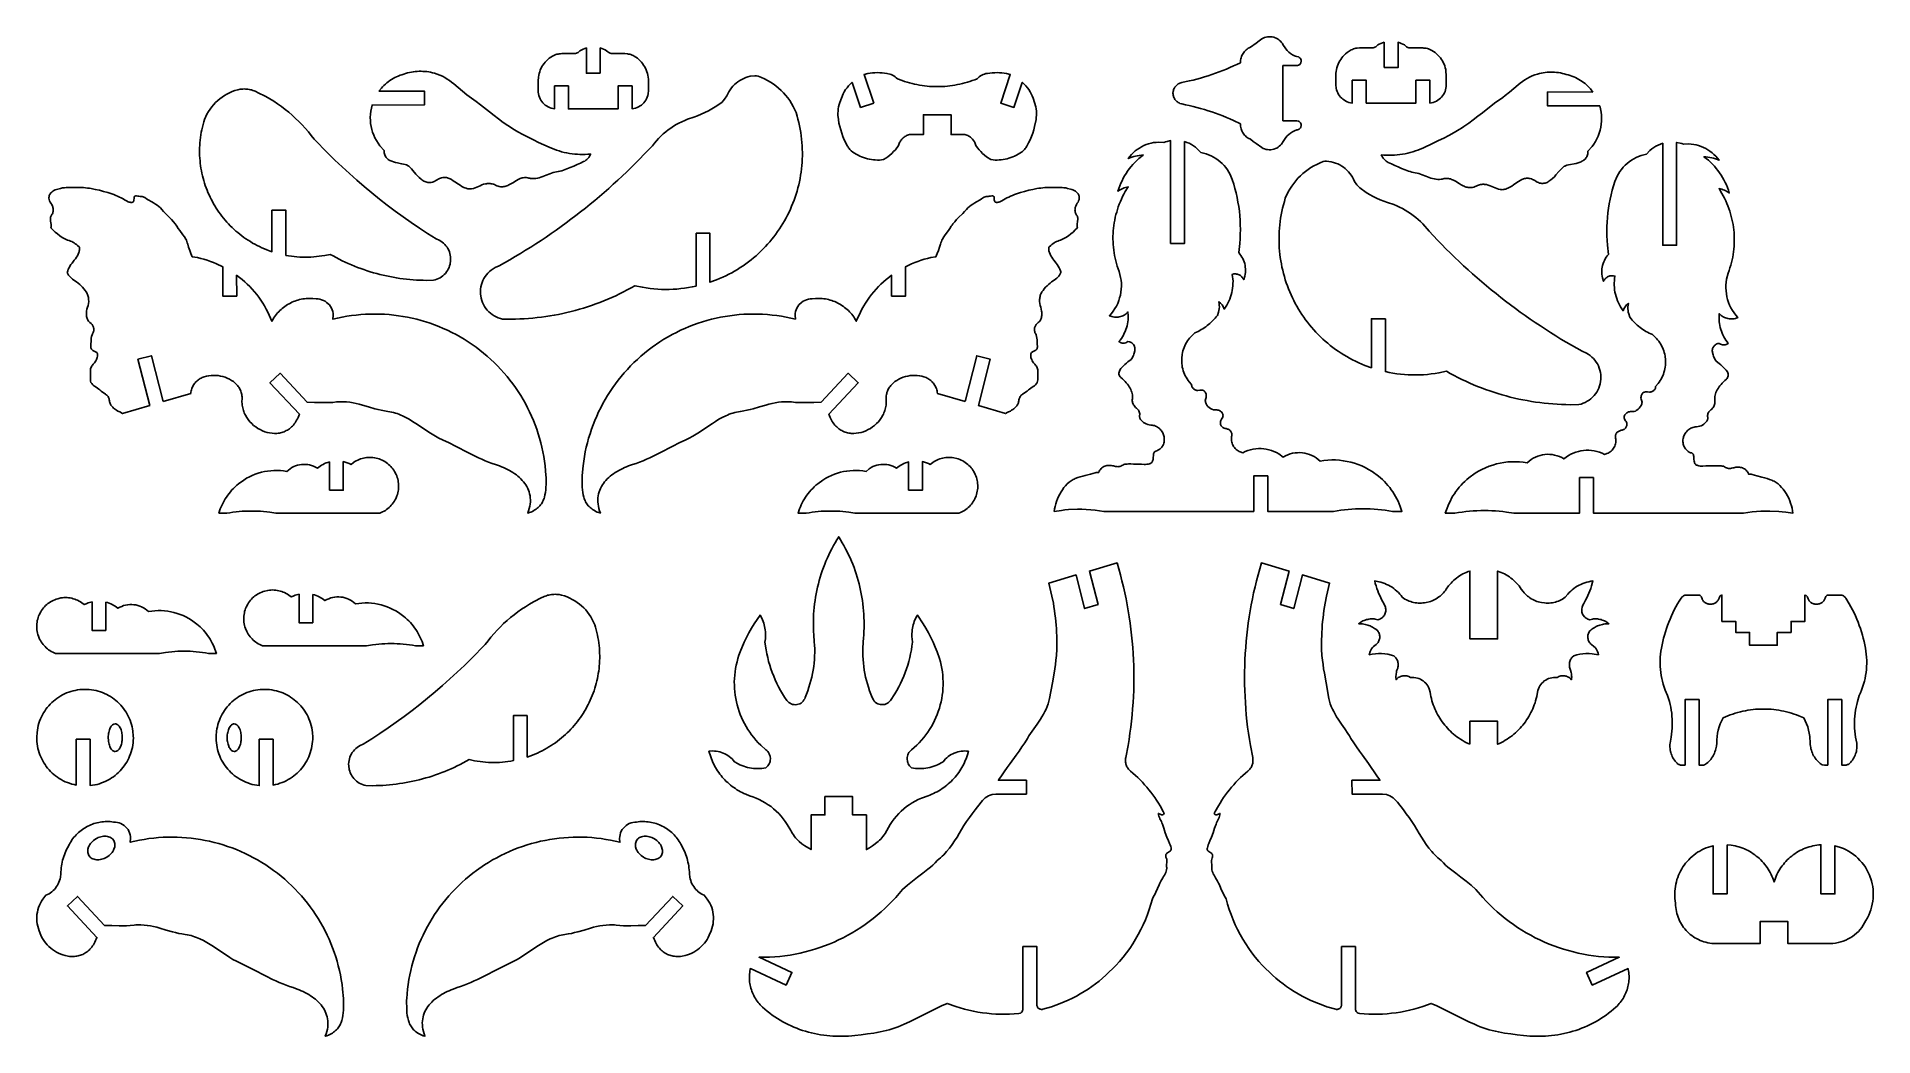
# Model space of a CAD drawing. Extents: x -3.7 to 29.6, y -1.8 to 16.4.
import ezdxf

# ---------------------------------------------------------------- set-up
doc = ezdxf.new("R2010")
doc.units = 0

msp = doc.modelspace()

# ---------------------------------------------------------------- linework, layer by layer
for points in [[(18.156, 14.79), (18.157, 14.768), (18.159, 14.745), (18.163, 14.723), (18.168, 14.702), (18.175, 14.681), (18.183, 14.661), (18.193, 14.641), (18.204, 14.622), (18.217, 14.605), (18.23, 14.587), (18.245, 14.571), (18.261, 14.556), (18.279, 14.543), (18.297, 14.53), (18.337, 14.509), (18.389, 14.472), (18.441, 14.435), (18.542, 14.358), (18.568, 14.345), (18.594, 14.334), (18.621, 14.326), (18.649, 14.321), (18.677, 14.319), (18.705, 14.319), (18.762, 14.329), (18.789, 14.339), (18.814, 14.35), (18.839, 14.365), (18.861, 14.382), (18.882, 14.401), (18.901, 14.422), (18.932, 14.469), (18.942, 14.488), (18.953, 14.505), (18.977, 14.539), (19.004, 14.57), (19.034, 14.598), (19.066, 14.623), (19.101, 14.645), (19.138, 14.664), (19.177, 14.679), (19.193, 14.681), (19.209, 14.686), (19.223, 14.693), (19.235, 14.703), (19.245, 14.716), (19.253, 14.73), (19.259, 14.762), (19.258, 14.779), (19.253, 14.794), (19.245, 14.808), (19.235, 14.82), (19.223, 14.83), (19.209, 14.838), (19.177, 14.845), (18.927, 14.845), (18.927, 15.847), (19.177, 15.847), (19.193, 15.849), (19.209, 15.854), (19.223, 15.861), (19.235, 15.871), (19.245, 15.884), (19.253, 15.898), (19.259, 15.93), (19.258, 15.946), (19.253, 15.962), (19.245, 15.976), (19.235, 15.988), (19.223, 15.998), (19.209, 16.006), (19.177, 16.013), (19.157, 16.02), (19.138, 16.028), (19.101, 16.046), (19.066, 16.068), (19.034, 16.094), (19.004, 16.122), (18.977, 16.153), (18.953, 16.186), (18.932, 16.222), (18.918, 16.247), (18.901, 16.27), (18.882, 16.291), (18.861, 16.31), (18.839, 16.327), (18.814, 16.341), (18.762, 16.362), (18.734, 16.369), (18.705, 16.372), (18.677, 16.373), (18.649, 16.371), (18.621, 16.366), (18.594, 16.358), (18.542, 16.334), (18.492, 16.295), (18.441, 16.256), (18.337, 16.183), (18.316, 16.173), (18.297, 16.162), (18.279, 16.149), (18.261, 16.135), (18.245, 16.12), (18.23, 16.104), (18.217, 16.087), (18.204, 16.069), (18.193, 16.05), (18.183, 16.031), (18.175, 16.011), (18.168, 15.99), (18.163, 15.968), (18.159, 15.946), (18.156, 15.901), (18.092, 15.871), (18.028, 15.841), (17.964, 15.812), (17.899, 15.785), (17.833, 15.758), (17.767, 15.733), (17.701, 15.709), (17.634, 15.685), (17.567, 15.663), (17.5, 15.642), (17.432, 15.622), (17.364, 15.603), (17.296, 15.586), (17.227, 15.569), (17.089, 15.539), (17.072, 15.535), (17.056, 15.529), (17.04, 15.523), (17.025, 15.514), (17.011, 15.505), (16.998, 15.495), (16.986, 15.483), (16.975, 15.471), (16.965, 15.458), (16.956, 15.444), (16.949, 15.429), (16.942, 15.413), (16.937, 15.397), (16.934, 15.38), (16.93, 15.346), (16.931, 15.328), (16.934, 15.311), (16.937, 15.295), (16.942, 15.279), (16.949, 15.263), (16.956, 15.248), (16.965, 15.234), (16.975, 15.221), (16.986, 15.208), (16.998, 15.197), (17.011, 15.187), (17.025, 15.177), (17.04, 15.169), (17.056, 15.162), (17.089, 15.152), (17.158, 15.138), (17.227, 15.123), (17.296, 15.106), (17.364, 15.088), (17.432, 15.069), (17.5, 15.049), (17.567, 15.028), (17.634, 15.006), (17.701, 14.983), (17.767, 14.959), (17.833, 14.933), (17.899, 14.907), (17.964, 14.879), (18.028, 14.851), (18.156, 14.79)], [(6.533, 15.708), (6.28, 15.708), (6.28, 16.168), (6.25, 16.158), (6.221, 16.147), (6.164, 16.119), (6.153, 16.108), (6.141, 16.097), (6.128, 16.088), (6.114, 16.081), (6.099, 16.074), (6.084, 16.07), (6.052, 16.065), (5.832, 16.065), (5.81, 16.064), (5.788, 16.062), (5.766, 16.058), (5.745, 16.053), (5.724, 16.047), (5.703, 16.039), (5.664, 16.019), (5.635, 16.001), (5.607, 15.981), (5.581, 15.959), (5.556, 15.936), (5.533, 15.911), (5.512, 15.885), (5.492, 15.857), (5.474, 15.829), (5.458, 15.799), (5.444, 15.769), (5.432, 15.737), (5.422, 15.705), (5.414, 15.672), (5.409, 15.638), (5.404, 15.57), (5.404, 15.396), (5.405, 15.365), (5.41, 15.334), (5.417, 15.304), (5.427, 15.275), (5.439, 15.247), (5.453, 15.221), (5.47, 15.196), (5.489, 15.173), (5.51, 15.151), (5.533, 15.132), (5.558, 15.115), (5.584, 15.099), (5.612, 15.087), (5.641, 15.076), (5.703, 15.064), (5.703, 15.479), (5.955, 15.479), (5.955, 15.062), (6.857, 15.062), (6.857, 15.479), (7.11, 15.479), (7.11, 15.064), (7.141, 15.069), (7.172, 15.076), (7.201, 15.087), (7.228, 15.099), (7.255, 15.115), (7.279, 15.132), (7.302, 15.151), (7.323, 15.173), (7.342, 15.196), (7.359, 15.221), (7.374, 15.247), (7.386, 15.275), (7.396, 15.304), (7.403, 15.334), (7.409, 15.396), (7.409, 15.57), (7.407, 15.604), (7.404, 15.638), (7.398, 15.672), (7.39, 15.705), (7.38, 15.737), (7.368, 15.769), (7.354, 15.799), (7.338, 15.829), (7.32, 15.857), (7.301, 15.885), (7.28, 15.911), (7.257, 15.936), (7.232, 15.959), (7.206, 15.981), (7.149, 16.019), (7.129, 16.03), (7.109, 16.039), (7.089, 16.047), (7.068, 16.053), (7.046, 16.058), (7.024, 16.062), (6.98, 16.065), (6.76, 16.065), (6.744, 16.066), (6.729, 16.07), (6.713, 16.074), (6.699, 16.081), (6.685, 16.088), (6.672, 16.097), (6.648, 16.119), (6.62, 16.134), (6.592, 16.147), (6.533, 16.168), (6.533, 15.708)], [(20.764, 15.811), (21.016, 15.811), (21.016, 16.271), (21.046, 16.262), (21.075, 16.251), (21.132, 16.223), (21.143, 16.211), (21.155, 16.201), (21.168, 16.192), (21.182, 16.184), (21.197, 16.178), (21.212, 16.173), (21.244, 16.168), (21.464, 16.168), (21.486, 16.167), (21.508, 16.165), (21.53, 16.162), (21.551, 16.157), (21.572, 16.15), (21.593, 16.142), (21.632, 16.123), (21.661, 16.104), (21.689, 16.084), (21.716, 16.062), (21.74, 16.039), (21.763, 16.014), (21.785, 15.988), (21.804, 15.961), (21.822, 15.933), (21.838, 15.903), (21.852, 15.872), (21.864, 15.841), (21.874, 15.809), (21.882, 15.776), (21.887, 15.742), (21.892, 15.673), (21.892, 15.5), (21.891, 15.468), (21.886, 15.437), (21.879, 15.407), (21.87, 15.378), (21.857, 15.351), (21.843, 15.324), (21.826, 15.3), (21.807, 15.276), (21.786, 15.255), (21.763, 15.236), (21.738, 15.218), (21.712, 15.203), (21.684, 15.19), (21.655, 15.18), (21.594, 15.167), (21.594, 15.583), (21.341, 15.583), (21.341, 15.166), (20.439, 15.166), (20.439, 15.583), (20.186, 15.583), (20.186, 15.167), (20.155, 15.172), (20.124, 15.18), (20.095, 15.19), (20.068, 15.203), (20.042, 15.218), (20.017, 15.236), (19.994, 15.255), (19.973, 15.276), (19.954, 15.3), (19.937, 15.324), (19.922, 15.351), (19.91, 15.378), (19.9, 15.407), (19.893, 15.437), (19.887, 15.5), (19.887, 15.673), (19.889, 15.708), (19.892, 15.742), (19.898, 15.776), (19.906, 15.809), (19.916, 15.841), (19.928, 15.872), (19.942, 15.903), (19.958, 15.933), (19.976, 15.961), (19.995, 15.988), (20.016, 16.014), (20.039, 16.039), (20.064, 16.062), (20.09, 16.084), (20.147, 16.123), (20.167, 16.133), (20.187, 16.142), (20.208, 16.15), (20.229, 16.157), (20.25, 16.162), (20.272, 16.165), (20.316, 16.168), (20.536, 16.168), (20.552, 16.17), (20.567, 16.173), (20.583, 16.178), (20.597, 16.184), (20.611, 16.192), (20.624, 16.201), (20.648, 16.223), (20.676, 16.238), (20.704, 16.251), (20.764, 16.271), (20.764, 15.811)], [(2.514, 15.383), (3.34, 15.386), (3.341, 15.134), (2.39, 15.13), (2.376, 15.075), (2.366, 15.02), (2.359, 14.964), (2.357, 14.908), (2.358, 14.853), (2.363, 14.798), (2.371, 14.743), (2.384, 14.689), (2.399, 14.636), (2.419, 14.585), (2.442, 14.534), (2.468, 14.485), (2.497, 14.438), (2.53, 14.393), (2.606, 14.308), (2.607, 14.285), (2.609, 14.264), (2.614, 14.244), (2.62, 14.225), (2.627, 14.208), (2.636, 14.193), (2.647, 14.179), (2.658, 14.166), (2.671, 14.154), (2.684, 14.143), (2.699, 14.133), (2.714, 14.125), (2.73, 14.117), (2.747, 14.11), (2.781, 14.097), (2.817, 14.087), (2.853, 14.079), (2.924, 14.066), (2.957, 14.059), (2.987, 14.052), (3.013, 14.044), (3.025, 14.039), (3.035, 14.034), (3.046, 14.027), (3.058, 14.018), (3.081, 13.997), (3.105, 13.971), (3.131, 13.941), (3.186, 13.877), (3.216, 13.845), (3.246, 13.814), (3.279, 13.786), (3.295, 13.773), (3.312, 13.761), (3.33, 13.751), (3.348, 13.742), (3.366, 13.735), (3.385, 13.729), (3.404, 13.725), (3.423, 13.723), (3.443, 13.723), (3.463, 13.726), (3.484, 13.73), (3.505, 13.738), (3.527, 13.748), (3.549, 13.761), (3.571, 13.775), (3.592, 13.787), (3.613, 13.796), (3.633, 13.804), (3.652, 13.809), (3.671, 13.813), (3.689, 13.815), (3.706, 13.816), (3.723, 13.815), (3.74, 13.813), (3.756, 13.809), (3.772, 13.804), (3.788, 13.799), (3.804, 13.792), (3.834, 13.776), (3.864, 13.757), (3.894, 13.737), (3.956, 13.694), (3.988, 13.673), (4.021, 13.653), (4.057, 13.635), (4.075, 13.628), (4.095, 13.621), (4.112, 13.616), (4.13, 13.612), (4.147, 13.61), (4.164, 13.61), (4.18, 13.61), (4.197, 13.612), (4.229, 13.618), (4.26, 13.628), (4.291, 13.64), (4.352, 13.666), (4.383, 13.679), (4.415, 13.691), (4.448, 13.7), (4.464, 13.703), (4.481, 13.705), (4.499, 13.707), (4.516, 13.707), (4.534, 13.705), (4.553, 13.703), (4.572, 13.698), (4.591, 13.693), (4.611, 13.685), (4.632, 13.675), (4.655, 13.665), (4.677, 13.657), (4.699, 13.651), (4.72, 13.648), (4.741, 13.646), (4.761, 13.646), (4.78, 13.649), (4.8, 13.652), (4.818, 13.657), (4.837, 13.664), (4.855, 13.671), (4.872, 13.679), (4.907, 13.698), (4.942, 13.719), (5.01, 13.761), (5.044, 13.78), (5.08, 13.796), (5.098, 13.803), (5.116, 13.808), (5.135, 13.812), (5.154, 13.814), (5.174, 13.815), (5.194, 13.813), (5.215, 13.81), (5.236, 13.805), (5.251, 13.8), (5.267, 13.797), (5.298, 13.794), (5.329, 13.794), (5.361, 13.797), (5.393, 13.803), (5.424, 13.811), (5.456, 13.821), (5.488, 13.832), (5.551, 13.857), (5.614, 13.882), (5.646, 13.893), (5.677, 13.903), (5.708, 13.911), (5.739, 13.917), (5.77, 13.923), (5.801, 13.93), (5.832, 13.939), (5.864, 13.948), (5.926, 13.971), (5.988, 13.996), (6.05, 14.023), (6.111, 14.051), (6.171, 14.078), (6.23, 14.103), (6.25, 14.114), (6.27, 14.127), (6.289, 14.143), (6.306, 14.162), (6.322, 14.181), (6.336, 14.201), (6.348, 14.222), (6.357, 14.241), (6.309, 14.237), (6.261, 14.234), (6.213, 14.234), (6.164, 14.234), (6.116, 14.237), (6.068, 14.241), (6.02, 14.246), (5.972, 14.253), (5.924, 14.262), (5.877, 14.272), (5.83, 14.284), (5.784, 14.297), (5.738, 14.312), (5.693, 14.329), (5.648, 14.346), (5.604, 14.366), (5.412, 14.454), (5.317, 14.5), (5.222, 14.547), (5.129, 14.596), (5.036, 14.647), (4.945, 14.701), (4.9, 14.729), (4.856, 14.758), (4.77, 14.817), (4.687, 14.879), (4.604, 14.942), (4.523, 15.006), (4.359, 15.134), (4.277, 15.196), (4.193, 15.256), (4.151, 15.286), (4.11, 15.317), (4.031, 15.383), (3.953, 15.449), (3.874, 15.514), (3.834, 15.546), (3.794, 15.576), (3.752, 15.604), (3.709, 15.63), (3.665, 15.655), (3.619, 15.676), (3.571, 15.695), (3.521, 15.71), (3.486, 15.719), (3.451, 15.726), (3.417, 15.733), (3.382, 15.738), (3.347, 15.741), (3.313, 15.743), (3.278, 15.744), (3.244, 15.744), (3.209, 15.742), (3.174, 15.739), (3.14, 15.735), (3.105, 15.729), (3.07, 15.722), (3.034, 15.714), (2.999, 15.704), (2.963, 15.693), (2.93, 15.683), (2.897, 15.672), (2.864, 15.659), (2.832, 15.645), (2.801, 15.63), (2.771, 15.613), (2.741, 15.596), (2.712, 15.576), (2.684, 15.556), (2.657, 15.535), (2.631, 15.512), (2.605, 15.489), (2.581, 15.464), (2.558, 15.438), (2.514, 15.383)], [(11.497, 15.168), (11.257, 15.088), (11.105, 15.541), (11.104, 15.54), (11.102, 15.539), (11.07, 15.509), (11.04, 15.478), (11.012, 15.445), (10.986, 15.411), (10.963, 15.374), (10.942, 15.336), (10.879, 15.177), (10.868, 15.139), (10.86, 15.101), (10.853, 15.062), (10.849, 15.023), (10.847, 14.984), (10.847, 14.945), (10.855, 14.867), (10.866, 14.804), (10.88, 14.742), (10.897, 14.68), (10.916, 14.619), (10.938, 14.56), (10.963, 14.501), (11.02, 14.386), (11.03, 14.37), (11.04, 14.355), (11.051, 14.34), (11.063, 14.326), (11.076, 14.313), (11.089, 14.3), (11.118, 14.277), (11.148, 14.256), (11.18, 14.237), (11.212, 14.219), (11.245, 14.203), (11.278, 14.189), (11.313, 14.176), (11.347, 14.165), (11.382, 14.155), (11.418, 14.147), (11.454, 14.141), (11.49, 14.137), (11.526, 14.134), (11.563, 14.133), (11.6, 14.133), (11.673, 14.14), (11.714, 14.165), (11.752, 14.192), (11.789, 14.221), (11.825, 14.252), (11.858, 14.285), (11.89, 14.32), (11.946, 14.396), (11.952, 14.414), (11.958, 14.432), (11.966, 14.449), (11.975, 14.465), (11.985, 14.481), (11.995, 14.496), (12.007, 14.51), (12.02, 14.523), (12.033, 14.536), (12.047, 14.547), (12.062, 14.558), (12.078, 14.568), (12.094, 14.576), (12.111, 14.584), (12.147, 14.596), (12.398, 14.596), (12.398, 14.954), (12.901, 14.954), (12.901, 14.596), (13.152, 14.596), (13.17, 14.591), (13.188, 14.584), (13.205, 14.576), (13.221, 14.568), (13.237, 14.558), (13.252, 14.547), (13.266, 14.536), (13.279, 14.523), (13.292, 14.51), (13.304, 14.496), (13.314, 14.481), (13.324, 14.465), (13.333, 14.449), (13.341, 14.432), (13.353, 14.396), (13.38, 14.357), (13.409, 14.32), (13.441, 14.285), (13.474, 14.252), (13.51, 14.221), (13.547, 14.192), (13.626, 14.14), (13.663, 14.136), (13.699, 14.133), (13.736, 14.133), (13.773, 14.134), (13.809, 14.137), (13.845, 14.141), (13.881, 14.147), (13.917, 14.155), (13.952, 14.165), (13.986, 14.176), (14.021, 14.189), (14.054, 14.203), (14.087, 14.219), (14.119, 14.237), (14.181, 14.277), (14.196, 14.288), (14.21, 14.3), (14.223, 14.313), (14.236, 14.326), (14.248, 14.34), (14.259, 14.355), (14.279, 14.386), (14.309, 14.443), (14.336, 14.501), (14.361, 14.56), (14.383, 14.619), (14.402, 14.68), (14.419, 14.742), (14.444, 14.867), (14.449, 14.906), (14.452, 14.945), (14.452, 14.984), (14.45, 15.023), (14.446, 15.062), (14.439, 15.101), (14.392, 15.257), (14.376, 15.297), (14.357, 15.336), (14.336, 15.374), (14.313, 15.411), (14.287, 15.445), (14.259, 15.478), (14.197, 15.539), (14.195, 15.54), (14.194, 15.541), (14.042, 15.088), (13.802, 15.168), (13.976, 15.684), (13.91, 15.703), (13.867, 15.71), (13.823, 15.715), (13.78, 15.718), (13.736, 15.72), (13.693, 15.719), (13.649, 15.717), (13.562, 15.707), (13.535, 15.702), (13.509, 15.694), (13.484, 15.685), (13.46, 15.673), (13.436, 15.66), (13.414, 15.644), (13.373, 15.608), (13.33, 15.591), (13.286, 15.575), (13.241, 15.56), (13.197, 15.546), (13.152, 15.533), (13.107, 15.522), (13.062, 15.511), (13.017, 15.502), (12.971, 15.493), (12.925, 15.486), (12.88, 15.48), (12.834, 15.475), (12.788, 15.471), (12.742, 15.468), (12.696, 15.467), (12.65, 15.466), (12.603, 15.467), (12.557, 15.468), (12.511, 15.471), (12.465, 15.475), (12.419, 15.48), (12.374, 15.486), (12.328, 15.493), (12.282, 15.502), (12.237, 15.511), (12.192, 15.522), (12.147, 15.533), (12.102, 15.546), (12.058, 15.56), (12.013, 15.575), (11.926, 15.608), (11.906, 15.627), (11.885, 15.644), (11.863, 15.66), (11.839, 15.673), (11.815, 15.685), (11.79, 15.694), (11.737, 15.707), (11.694, 15.713), (11.65, 15.717), (11.606, 15.719), (11.563, 15.72), (11.519, 15.718), (11.476, 15.715), (11.389, 15.703), (11.323, 15.684), (11.497, 15.168)], [(24.555, 15.368), (23.73, 15.371), (23.729, 15.119), (24.679, 15.115), (24.694, 15.06), (24.704, 15.004), (24.71, 14.949), (24.713, 14.893), (24.711, 14.838), (24.706, 14.782), (24.698, 14.728), (24.686, 14.674), (24.67, 14.621), (24.651, 14.569), (24.628, 14.519), (24.602, 14.47), (24.572, 14.423), (24.539, 14.377), (24.463, 14.293), (24.463, 14.27), (24.46, 14.248), (24.455, 14.229), (24.449, 14.21), (24.442, 14.193), (24.433, 14.178), (24.423, 14.164), (24.411, 14.151), (24.399, 14.139), (24.385, 14.128), (24.371, 14.118), (24.355, 14.109), (24.339, 14.102), (24.323, 14.094), (24.288, 14.082), (24.252, 14.072), (24.216, 14.064), (24.145, 14.051), (24.113, 14.044), (24.083, 14.037), (24.056, 14.029), (24.045, 14.024), (24.034, 14.019), (24.023, 14.011), (24.012, 14.003), (23.988, 13.981), (23.964, 13.955), (23.938, 13.926), (23.883, 13.862), (23.854, 13.83), (23.823, 13.799), (23.791, 13.771), (23.774, 13.758), (23.757, 13.746), (23.739, 13.736), (23.722, 13.727), (23.703, 13.719), (23.685, 13.714), (23.666, 13.71), (23.646, 13.708), (23.626, 13.708), (23.606, 13.71), (23.585, 13.715), (23.564, 13.723), (23.543, 13.733), (23.521, 13.746), (23.499, 13.76), (23.477, 13.771), (23.457, 13.781), (23.437, 13.788), (23.417, 13.794), (23.399, 13.798), (23.381, 13.8), (23.363, 13.801), (23.346, 13.8), (23.329, 13.797), (23.313, 13.794), (23.297, 13.789), (23.281, 13.783), (23.266, 13.777), (23.235, 13.761), (23.205, 13.742), (23.175, 13.722), (23.114, 13.679), (23.082, 13.658), (23.048, 13.638), (23.012, 13.62), (22.994, 13.613), (22.975, 13.606), (22.957, 13.601), (22.939, 13.597), (22.922, 13.595), (22.905, 13.594), (22.889, 13.595), (22.873, 13.597), (22.841, 13.603), (22.81, 13.613), (22.779, 13.625), (22.717, 13.651), (22.686, 13.664), (22.654, 13.676), (22.622, 13.685), (22.605, 13.688), (22.588, 13.69), (22.571, 13.691), (22.553, 13.691), (22.535, 13.69), (22.516, 13.688), (22.497, 13.683), (22.478, 13.677), (22.458, 13.67), (22.437, 13.66), (22.414, 13.65), (22.392, 13.642), (22.37, 13.636), (22.349, 13.632), (22.328, 13.631), (22.308, 13.631), (22.289, 13.633), (22.27, 13.637), (22.251, 13.642), (22.233, 13.648), (22.215, 13.656), (22.197, 13.664), (22.162, 13.683), (22.128, 13.704), (22.059, 13.746), (22.025, 13.765), (21.989, 13.781), (21.971, 13.788), (21.953, 13.793), (21.934, 13.797), (21.915, 13.799), (21.895, 13.799), (21.875, 13.798), (21.855, 13.795), (21.834, 13.789), (21.818, 13.785), (21.802, 13.782), (21.771, 13.779), (21.74, 13.779), (21.708, 13.782), (21.677, 13.788), (21.645, 13.796), (21.613, 13.806), (21.582, 13.817), (21.518, 13.842), (21.455, 13.866), (21.424, 13.878), (21.392, 13.888), (21.361, 13.896), (21.33, 13.902), (21.299, 13.908), (21.268, 13.915), (21.237, 13.924), (21.206, 13.933), (21.143, 13.956), (21.081, 13.981), (21.019, 14.008), (20.958, 14.036), (20.898, 14.063), (20.839, 14.088), (20.819, 14.099), (20.799, 14.112), (20.781, 14.128), (20.763, 14.146), (20.748, 14.166), (20.734, 14.186), (20.722, 14.206), (20.712, 14.226), (20.76, 14.222), (20.808, 14.219), (20.857, 14.218), (20.905, 14.219), (20.953, 14.221), (21.002, 14.225), (21.05, 14.231), (21.097, 14.238), (21.145, 14.247), (21.192, 14.257), (21.239, 14.269), (21.285, 14.282), (21.331, 14.297), (21.377, 14.314), (21.421, 14.331), (21.465, 14.351), (21.657, 14.439), (21.753, 14.485), (21.847, 14.532), (21.941, 14.58), (22.033, 14.632), (22.124, 14.686), (22.169, 14.714), (22.213, 14.743), (22.299, 14.802), (22.383, 14.864), (22.465, 14.927), (22.547, 14.991), (22.71, 15.118), (22.793, 15.181), (22.877, 15.241), (22.918, 15.271), (22.959, 15.302), (23.038, 15.367), (23.116, 15.434), (23.195, 15.499), (23.235, 15.53), (23.276, 15.56), (23.317, 15.589), (23.36, 15.615), (23.405, 15.639), (23.451, 15.661), (23.498, 15.68), (23.548, 15.695), (23.583, 15.704), (23.618, 15.711), (23.653, 15.717), (23.687, 15.722), (23.722, 15.726), (23.756, 15.728), (23.791, 15.729), (23.826, 15.729), (23.86, 15.727), (23.895, 15.724), (23.93, 15.72), (23.965, 15.714), (24, 15.707), (24.035, 15.699), (24.07, 15.689), (24.106, 15.678), (24.14, 15.668), (24.173, 15.657), (24.205, 15.644), (24.237, 15.63), (24.268, 15.615), (24.298, 15.598), (24.328, 15.58), (24.357, 15.561), (24.385, 15.541), (24.412, 15.52), (24.438, 15.497), (24.464, 15.473), (24.488, 15.449), (24.512, 15.423), (24.555, 15.368)], [(0.571, 13.22), (0.824, 13.22), (0.824, 12.401), (0.874, 12.392), (0.924, 12.385), (0.975, 12.379), (1.025, 12.374), (1.076, 12.37), (1.126, 12.368), (1.177, 12.367), (1.228, 12.368), (1.278, 12.369), (1.329, 12.373), (1.379, 12.377), (1.43, 12.383), (1.48, 12.39), (1.53, 12.398), (1.629, 12.419), (1.683, 12.389), (1.737, 12.36), (1.791, 12.332), (1.846, 12.304), (1.902, 12.278), (1.957, 12.253), (2.013, 12.228), (2.07, 12.205), (2.127, 12.183), (2.184, 12.161), (2.241, 12.141), (2.299, 12.122), (2.357, 12.103), (2.416, 12.086), (2.474, 12.069), (2.533, 12.054), (2.593, 12.04), (2.652, 12.026), (2.712, 12.014), (2.772, 12.003), (2.832, 11.992), (2.892, 11.983), (2.953, 11.975), (3.013, 11.968), (3.074, 11.961), (3.135, 11.956), (3.196, 11.952), (3.257, 11.949), (3.318, 11.947), (3.38, 11.946), (3.503, 11.948), (3.534, 11.956), (3.565, 11.966), (3.595, 11.979), (3.623, 11.994), (3.65, 12.011), (3.675, 12.03), (3.698, 12.051), (3.72, 12.074), (3.74, 12.099), (3.757, 12.125), (3.773, 12.152), (3.786, 12.181), (3.797, 12.211), (3.806, 12.242), (3.815, 12.307), (3.816, 12.34), (3.814, 12.372), (3.809, 12.404), (3.802, 12.435), (3.792, 12.465), (3.78, 12.495), (3.766, 12.523), (3.75, 12.55), (3.731, 12.575), (3.71, 12.599), (3.688, 12.621), (3.664, 12.641), (3.637, 12.66), (3.61, 12.676), (3.55, 12.702), (3.398, 12.798), (3.248, 12.897), (3.1, 12.998), (2.953, 13.101), (2.808, 13.206), (2.665, 13.314), (2.524, 13.424), (2.384, 13.537), (2.247, 13.651), (2.111, 13.768), (1.977, 13.887), (1.845, 14.008), (1.714, 14.131), (1.586, 14.256), (1.336, 14.513), (1.285, 14.581), (1.232, 14.646), (1.177, 14.71), (1.12, 14.772), (1.062, 14.832), (1.001, 14.89), (0.939, 14.947), (0.876, 15.001), (0.81, 15.053), (0.744, 15.104), (0.675, 15.152), (0.605, 15.199), (0.534, 15.243), (0.461, 15.285), (0.311, 15.362), (0.29, 15.373), (0.269, 15.382), (0.247, 15.391), (0.225, 15.398), (0.203, 15.405), (0.18, 15.41), (0.158, 15.415), (0.135, 15.418), (0.112, 15.421), (0.089, 15.422), (0.066, 15.423), (0.042, 15.422), (0.019, 15.421), (-0.004, 15.418), (-0.05, 15.41), (-0.101, 15.394), (-0.15, 15.376), (-0.198, 15.355), (-0.245, 15.331), (-0.29, 15.305), (-0.333, 15.276), (-0.375, 15.245), (-0.414, 15.211), (-0.452, 15.176), (-0.488, 15.138), (-0.521, 15.098), (-0.552, 15.056), (-0.581, 15.013), (-0.608, 14.967), (-0.653, 14.871), (-0.667, 14.825), (-0.68, 14.777), (-0.692, 14.73), (-0.702, 14.683), (-0.711, 14.636), (-0.719, 14.589), (-0.726, 14.542), (-0.732, 14.494), (-0.736, 14.447), (-0.739, 14.4), (-0.741, 14.353), (-0.742, 14.307), (-0.742, 14.26), (-0.741, 14.213), (-0.738, 14.167), (-0.734, 14.12), (-0.73, 14.074), (-0.724, 14.029), (-0.717, 13.983), (-0.709, 13.938), (-0.7, 13.892), (-0.69, 13.848), (-0.678, 13.803), (-0.666, 13.759), (-0.653, 13.715), (-0.639, 13.672), (-0.623, 13.628), (-0.607, 13.586), (-0.59, 13.543), (-0.571, 13.502), (-0.552, 13.46), (-0.532, 13.419), (-0.511, 13.379), (-0.489, 13.339), (-0.465, 13.299), (-0.441, 13.261), (-0.416, 13.222), (-0.391, 13.185), (-0.364, 13.147), (-0.336, 13.111), (-0.308, 13.075), (-0.278, 13.04), (-0.248, 13.005), (-0.217, 12.971), (-0.185, 12.938), (-0.152, 12.906), (-0.118, 12.874), (-0.084, 12.843), (-0.049, 12.813), (-0.013, 12.784), (0.024, 12.755), (0.062, 12.727), (0.1, 12.701), (0.14, 12.675), (0.18, 12.65), (0.22, 12.625), (0.262, 12.602), (0.304, 12.58), (0.347, 12.559), (0.39, 12.538), (0.435, 12.519), (0.48, 12.501), (0.571, 12.467), (0.571, 13.22)], [(8.271, 12.802), (8.271, 11.841), (8.202, 11.827), (8.133, 11.814), (8.064, 11.804), (7.994, 11.796), (7.925, 11.789), (7.855, 11.785), (7.785, 11.782), (7.715, 11.782), (7.646, 11.783), (7.576, 11.786), (7.506, 11.792), (7.437, 11.799), (7.367, 11.808), (7.298, 11.82), (7.161, 11.848), (7.092, 11.81), (7.023, 11.772), (6.953, 11.736), (6.883, 11.701), (6.812, 11.667), (6.74, 11.635), (6.669, 11.604), (6.596, 11.574), (6.523, 11.545), (6.45, 11.518), (6.376, 11.491), (6.302, 11.467), (6.228, 11.443), (6.153, 11.421), (6.077, 11.4), (6.002, 11.38), (5.926, 11.362), (5.85, 11.344), (5.773, 11.329), (5.696, 11.314), (5.619, 11.301), (5.542, 11.289), (5.464, 11.278), (5.387, 11.269), (5.309, 11.261), (5.231, 11.255), (5.152, 11.25), (5.074, 11.246), (4.995, 11.243), (4.917, 11.242), (4.759, 11.244), (4.718, 11.254), (4.679, 11.267), (4.641, 11.283), (4.605, 11.303), (4.571, 11.325), (4.538, 11.349), (4.508, 11.377), (4.481, 11.406), (4.455, 11.437), (4.433, 11.471), (4.413, 11.506), (4.396, 11.543), (4.381, 11.581), (4.37, 11.621), (4.358, 11.704), (4.357, 11.746), (4.36, 11.788), (4.366, 11.829), (4.375, 11.869), (4.388, 11.907), (4.403, 11.945), (4.421, 11.981), (4.443, 12.015), (4.466, 12.048), (4.493, 12.079), (4.522, 12.107), (4.553, 12.133), (4.586, 12.157), (4.622, 12.178), (4.699, 12.211), (4.796, 12.265), (4.892, 12.321), (4.988, 12.377), (5.083, 12.434), (5.177, 12.492), (5.271, 12.551), (5.364, 12.611), (5.457, 12.672), (5.549, 12.734), (5.641, 12.797), (5.731, 12.86), (5.822, 12.925), (5.911, 12.99), (6, 13.056), (6.088, 13.123), (6.175, 13.191), (6.262, 13.26), (6.348, 13.33), (6.434, 13.4), (6.518, 13.472), (6.603, 13.544), (6.686, 13.617), (6.768, 13.691), (6.85, 13.766), (6.931, 13.841), (7.012, 13.918), (7.091, 13.995), (7.17, 14.073), (7.249, 14.152), (7.326, 14.231), (7.478, 14.393), (7.515, 14.439), (7.553, 14.483), (7.592, 14.525), (7.634, 14.566), (7.676, 14.606), (7.72, 14.643), (7.766, 14.679), (7.813, 14.713), (7.861, 14.745), (7.91, 14.775), (7.961, 14.803), (8.013, 14.829), (8.066, 14.853), (8.119, 14.875), (8.23, 14.913), (8.298, 14.937), (8.365, 14.964), (8.431, 14.993), (8.495, 15.025), (8.558, 15.06), (8.619, 15.097), (8.737, 15.18), (8.762, 15.208), (8.786, 15.237), (8.832, 15.298), (8.849, 15.336), (8.868, 15.373), (8.89, 15.408), (8.914, 15.442), (8.94, 15.473), (8.968, 15.503), (8.999, 15.53), (9.031, 15.555), (9.064, 15.578), (9.1, 15.598), (9.136, 15.616), (9.174, 15.631), (9.213, 15.644), (9.254, 15.654), (9.337, 15.664), (9.353, 15.664), (9.368, 15.663), (9.399, 15.656), (9.457, 15.633), (9.513, 15.608), (9.568, 15.579), (9.621, 15.548), (9.673, 15.514), (9.722, 15.478), (9.769, 15.439), (9.814, 15.398), (9.857, 15.354), (9.897, 15.309), (9.936, 15.261), (9.971, 15.211), (10.004, 15.159), (10.035, 15.105), (10.087, 14.993), (10.105, 14.932), (10.122, 14.872), (10.137, 14.812), (10.15, 14.752), (10.162, 14.691), (10.172, 14.631), (10.181, 14.57), (10.188, 14.51), (10.194, 14.45), (10.198, 14.389), (10.2, 14.329), (10.202, 14.269), (10.201, 14.21), (10.2, 14.15), (10.196, 14.09), (10.192, 14.031), (10.186, 13.972), (10.178, 13.914), (10.17, 13.855), (10.159, 13.797), (10.148, 13.739), (10.135, 13.682), (10.121, 13.625), (10.105, 13.568), (10.088, 13.512), (10.07, 13.457), (10.05, 13.401), (10.03, 13.347), (10.007, 13.292), (9.984, 13.239), (9.959, 13.186), (9.934, 13.133), (9.907, 13.082), (9.878, 13.03), (9.849, 12.98), (9.818, 12.93), (9.786, 12.881), (9.753, 12.833), (9.719, 12.785), (9.684, 12.738), (9.647, 12.692), (9.61, 12.647), (9.571, 12.603), (9.531, 12.559), (9.49, 12.517), (9.448, 12.475), (9.405, 12.435), (9.361, 12.395), (9.316, 12.356), (9.27, 12.319), (9.223, 12.282), (9.175, 12.246), (9.126, 12.212), (9.075, 12.179), (9.024, 12.146), (8.972, 12.115), (8.919, 12.086), (8.866, 12.057), (8.811, 12.03), (8.755, 12.003), (8.698, 11.979), (8.641, 11.955), (8.523, 11.912), (8.523, 12.802), (8.271, 12.802)], [(16.765, 14.452), (16.795, 14.463), (16.825, 14.472), (16.888, 14.485), (16.888, 12.617), (17.14, 12.617), (17.14, 14.468), (17.183, 14.454), (17.224, 14.436), (17.264, 14.416), (17.302, 14.392), (17.338, 14.366), (17.372, 14.337), (17.434, 14.271), (17.483, 14.26), (17.531, 14.246), (17.578, 14.229), (17.623, 14.209), (17.667, 14.186), (17.709, 14.16), (17.749, 14.132), (17.787, 14.101), (17.823, 14.068), (17.857, 14.032), (17.888, 13.995), (17.918, 13.955), (17.944, 13.913), (17.968, 13.869), (18.007, 13.777), (18.033, 13.696), (18.056, 13.615), (18.076, 13.534), (18.094, 13.452), (18.11, 13.37), (18.124, 13.287), (18.135, 13.204), (18.143, 13.12), (18.149, 13.037), (18.153, 12.953), (18.154, 12.869), (18.153, 12.785), (18.149, 12.701), (18.143, 12.618), (18.124, 12.45), (18.145, 12.425), (18.165, 12.398), (18.183, 12.37), (18.198, 12.341), (18.211, 12.311), (18.223, 12.281), (18.232, 12.25), (18.239, 12.218), (18.243, 12.186), (18.246, 12.154), (18.246, 12.122), (18.245, 12.089), (18.24, 12.057), (18.234, 12.024), (18.214, 11.961), (18.207, 11.975), (18.199, 11.989), (18.189, 12.001), (18.179, 12.013), (18.167, 12.023), (18.155, 12.032), (18.142, 12.04), (18.129, 12.047), (18.115, 12.053), (18.1, 12.057), (18.085, 12.061), (18.07, 12.062), (18.054, 12.063), (18.038, 12.062), (18.007, 12.055), (18.013, 12.013), (18.018, 11.972), (18.02, 11.93), (18.019, 11.888), (18.017, 11.847), (18.013, 11.806), (18.007, 11.765), (17.998, 11.724), (17.988, 11.684), (17.976, 11.645), (17.961, 11.606), (17.945, 11.568), (17.927, 11.531), (17.906, 11.494), (17.86, 11.424), (17.853, 11.444), (17.844, 11.463), (17.834, 11.482), (17.823, 11.499), (17.81, 11.516), (17.795, 11.531), (17.763, 11.559), (17.769, 11.527), (17.771, 11.495), (17.772, 11.463), (17.77, 11.431), (17.765, 11.399), (17.758, 11.368), (17.736, 11.307), (17.716, 11.282), (17.694, 11.257), (17.672, 11.233), (17.65, 11.209), (17.626, 11.187), (17.602, 11.165), (17.577, 11.144), (17.552, 11.124), (17.526, 11.104), (17.499, 11.085), (17.472, 11.068), (17.444, 11.051), (17.416, 11.034), (17.387, 11.019), (17.328, 10.991), (17.302, 10.97), (17.277, 10.947), (17.254, 10.923), (17.232, 10.898), (17.212, 10.872), (17.193, 10.845), (17.176, 10.817), (17.16, 10.789), (17.145, 10.759), (17.132, 10.729), (17.121, 10.698), (17.111, 10.666), (17.103, 10.634), (17.096, 10.601), (17.089, 10.535), (17.088, 10.501), (17.088, 10.468), (17.09, 10.435), (17.094, 10.402), (17.1, 10.369), (17.108, 10.337), (17.117, 10.305), (17.127, 10.274), (17.14, 10.244), (17.154, 10.214), (17.169, 10.185), (17.186, 10.156), (17.205, 10.129), (17.225, 10.102), (17.269, 10.052), (17.268, 10.041), (17.27, 10.03), (17.273, 10.019), (17.278, 10.008), (17.285, 9.998), (17.292, 9.988), (17.301, 9.979), (17.311, 9.971), (17.321, 9.963), (17.332, 9.958), (17.343, 9.953), (17.354, 9.95), (17.366, 9.948), (17.379, 9.948), (17.416, 9.95), (17.435, 9.952), (17.454, 9.952), (17.473, 9.949), (17.481, 9.947), (17.49, 9.943), (17.5, 9.936), (17.505, 9.93), (17.509, 9.924), (17.516, 9.914), (17.522, 9.903), (17.53, 9.882), (17.534, 9.862), (17.534, 9.842), (17.532, 9.821), (17.528, 9.802), (17.522, 9.782), (17.514, 9.762), (17.518, 9.747), (17.522, 9.733), (17.527, 9.719), (17.533, 9.706), (17.547, 9.68), (17.565, 9.657), (17.586, 9.636), (17.609, 9.619), (17.622, 9.611), (17.635, 9.604), (17.663, 9.594), (17.687, 9.595), (17.706, 9.596), (17.726, 9.595), (17.744, 9.591), (17.761, 9.586), (17.778, 9.579), (17.793, 9.57), (17.806, 9.56), (17.817, 9.549), (17.826, 9.536), (17.833, 9.522), (17.838, 9.508), (17.84, 9.492), (17.838, 9.476), (17.834, 9.46), (17.826, 9.443), (17.814, 9.426), (17.806, 9.414), (17.799, 9.401), (17.794, 9.385), (17.791, 9.371), (17.791, 9.357), (17.792, 9.344), (17.796, 9.33), (17.801, 9.316), (17.808, 9.303), (17.817, 9.291), (17.827, 9.28), (17.838, 9.272), (17.849, 9.265), (17.862, 9.26), (17.879, 9.256), (17.893, 9.253), (17.907, 9.25), (17.92, 9.246), (17.933, 9.241), (17.944, 9.235), (17.955, 9.228), (17.965, 9.22), (17.974, 9.211), (17.982, 9.201), (17.989, 9.191), (17.994, 9.179), (17.997, 9.167), (17.999, 9.153), (18, 9.139), (17.998, 9.124), (17.995, 9.108), (17.992, 9.094), (17.992, 9.078), (17.991, 9.055), (17.993, 9.032), (17.997, 9.009), (18.003, 8.987), (18.011, 8.966), (18.021, 8.946), (18.032, 8.927), (18.045, 8.909), (18.059, 8.892), (18.075, 8.876), (18.093, 8.862), (18.111, 8.849), (18.131, 8.838), (18.152, 8.829), (18.197, 8.816), (18.242, 8.837), (18.289, 8.855), (18.336, 8.869), (18.384, 8.88), (18.432, 8.887), (18.48, 8.89), (18.529, 8.89), (18.577, 8.886), (18.625, 8.879), (18.672, 8.869), (18.719, 8.855), (18.764, 8.838), (18.809, 8.817), (18.852, 8.793), (18.933, 8.736), (18.974, 8.758), (19.016, 8.777), (19.058, 8.793), (19.102, 8.804), (19.146, 8.812), (19.191, 8.816), (19.235, 8.817), (19.279, 8.814), (19.323, 8.807), (19.367, 8.797), (19.409, 8.784), (19.45, 8.766), (19.491, 8.746), (19.529, 8.722), (19.601, 8.663), (19.671, 8.674), (19.742, 8.681), (19.812, 8.684), (19.883, 8.683), (19.953, 8.678), (20.022, 8.67), (20.091, 8.658), (20.16, 8.643), (20.227, 8.623), (20.293, 8.601), (20.358, 8.574), (20.421, 8.544), (20.483, 8.511), (20.544, 8.474), (20.659, 8.391), (20.697, 8.359), (20.733, 8.326), (20.768, 8.291), (20.802, 8.256), (20.834, 8.219), (20.865, 8.181), (20.894, 8.142), (20.922, 8.102), (20.948, 8.061), (20.973, 8.018), (20.996, 7.975), (21.018, 7.932), (21.038, 7.887), (21.056, 7.841), (21.088, 7.748), (20.914, 7.748), (20.847, 7.759), (20.78, 7.769), (20.714, 7.777), (20.647, 7.784), (20.58, 7.789), (20.512, 7.793), (20.445, 7.795), (20.378, 7.796), (20.311, 7.795), (20.244, 7.793), (20.177, 7.789), (20.11, 7.784), (20.043, 7.777), (19.976, 7.769), (19.843, 7.748), (18.65, 7.748), (18.65, 8.394), (18.397, 8.394), (18.397, 7.748), (15.675, 7.748), (15.596, 7.761), (15.516, 7.771), (15.436, 7.779), (15.356, 7.784), (15.276, 7.787), (15.195, 7.787), (15.035, 7.781), (14.969, 7.775), (14.904, 7.768), (14.774, 7.748), (14.782, 7.793), (14.791, 7.839), (14.803, 7.884), (14.818, 7.93), (14.834, 7.975), (14.853, 8.019), (14.874, 8.062), (14.898, 8.103), (14.923, 8.143), (14.951, 8.181), (14.981, 8.216), (15.012, 8.249), (15.046, 8.278), (15.081, 8.304), (15.099, 8.316), (15.118, 8.327), (15.137, 8.337), (15.157, 8.346), (15.2, 8.362), (15.245, 8.377), (15.291, 8.391), (15.338, 8.404), (15.431, 8.427), (15.518, 8.451), (15.537, 8.455), (15.555, 8.457), (15.583, 8.458), (15.591, 8.478), (15.601, 8.496), (15.612, 8.513), (15.625, 8.527), (15.64, 8.54), (15.655, 8.552), (15.672, 8.562), (15.69, 8.57), (15.709, 8.576), (15.728, 8.581), (15.748, 8.584), (15.769, 8.585), (15.789, 8.585), (15.81, 8.583), (15.83, 8.579), (15.85, 8.574), (15.87, 8.569), (15.889, 8.565), (15.909, 8.562), (15.928, 8.561), (15.947, 8.562), (15.966, 8.565), (15.984, 8.571), (16.001, 8.581), (16.02, 8.591), (16.039, 8.599), (16.059, 8.605), (16.079, 8.608), (16.1, 8.61), (16.121, 8.611), (16.163, 8.611), (16.213, 8.61), (16.262, 8.608), (16.312, 8.605), (16.36, 8.605), (16.409, 8.604), (16.433, 8.604), (16.458, 8.605), (16.482, 8.607), (16.505, 8.613), (16.516, 8.617), (16.526, 8.622), (16.536, 8.629), (16.545, 8.636), (16.555, 8.648), (16.561, 8.662), (16.566, 8.677), (16.57, 8.693), (16.573, 8.728), (16.575, 8.763), (16.577, 8.779), (16.579, 8.795), (16.583, 8.809), (16.589, 8.822), (16.596, 8.832), (16.607, 8.84), (16.613, 8.843), (16.62, 8.846), (16.637, 8.848), (16.658, 8.859), (16.678, 8.871), (16.696, 8.885), (16.711, 8.9), (16.725, 8.916), (16.737, 8.932), (16.747, 8.949), (16.756, 8.967), (16.763, 8.986), (16.768, 9.005), (16.771, 9.024), (16.773, 9.043), (16.773, 9.063), (16.772, 9.083), (16.769, 9.102), (16.765, 9.121), (16.759, 9.14), (16.752, 9.159), (16.744, 9.177), (16.734, 9.195), (16.723, 9.211), (16.711, 9.227), (16.697, 9.242), (16.683, 9.256), (16.667, 9.269), (16.65, 9.281), (16.632, 9.291), (16.613, 9.3), (16.593, 9.307), (16.572, 9.312), (16.55, 9.316), (16.527, 9.318), (16.499, 9.321), (16.471, 9.328), (16.444, 9.337), (16.419, 9.35), (16.395, 9.364), (16.374, 9.381), (16.356, 9.4), (16.341, 9.42), (16.335, 9.43), (16.33, 9.441), (16.326, 9.452), (16.324, 9.463), (16.322, 9.474), (16.322, 9.485), (16.324, 9.495), (16.326, 9.506), (16.326, 9.524), (16.324, 9.542), (16.319, 9.558), (16.312, 9.574), (16.303, 9.589), (16.293, 9.603), (16.266, 9.626), (16.25, 9.639), (16.235, 9.654), (16.223, 9.67), (16.213, 9.687), (16.205, 9.704), (16.198, 9.722), (16.194, 9.74), (16.192, 9.758), (16.191, 9.776), (16.193, 9.794), (16.195, 9.818), (16.195, 9.842), (16.193, 9.867), (16.189, 9.892), (16.183, 9.916), (16.174, 9.941), (16.163, 9.966), (16.151, 9.99), (16.136, 10.015), (16.12, 10.039), (16.102, 10.063), (16.082, 10.087), (16.06, 10.111), (16.036, 10.134), (16.011, 10.158), (15.985, 10.18), (15.972, 10.194), (15.962, 10.21), (15.955, 10.227), (15.95, 10.245), (15.949, 10.263), (15.951, 10.281), (15.963, 10.317), (15.986, 10.344), (16.009, 10.37), (16.034, 10.396), (16.059, 10.42), (16.086, 10.444), (16.113, 10.466), (16.169, 10.508), (16.182, 10.526), (16.193, 10.544), (16.203, 10.563), (16.212, 10.583), (16.22, 10.603), (16.227, 10.624), (16.236, 10.666), (16.239, 10.68), (16.24, 10.695), (16.24, 10.71), (16.238, 10.725), (16.234, 10.739), (16.229, 10.753), (16.214, 10.779), (16.205, 10.79), (16.194, 10.801), (16.182, 10.81), (16.17, 10.818), (16.156, 10.824), (16.142, 10.829), (16.113, 10.833), (16.094, 10.821), (16.074, 10.813), (16.052, 10.807), (16.031, 10.806), (16.009, 10.807), (15.988, 10.813), (15.949, 10.833), (15.972, 10.862), (15.993, 10.892), (16.013, 10.922), (16.031, 10.953), (16.047, 10.986), (16.062, 11.018), (16.075, 11.052), (16.087, 11.086), (16.096, 11.121), (16.104, 11.156), (16.11, 11.192), (16.114, 11.227), (16.117, 11.264), (16.117, 11.3), (16.113, 11.373), (16.096, 11.356), (16.079, 11.341), (16.06, 11.327), (16.041, 11.315), (16.02, 11.305), (16, 11.296), (15.978, 11.289), (15.956, 11.283), (15.934, 11.279), (15.911, 11.277), (15.889, 11.277), (15.866, 11.278), (15.843, 11.282), (15.821, 11.287), (15.776, 11.302), (15.813, 11.344), (15.846, 11.387), (15.876, 11.433), (15.902, 11.479), (15.926, 11.528), (15.946, 11.578), (15.962, 11.629), (15.975, 11.68), (15.985, 11.733), (15.991, 11.786), (15.994, 11.839), (15.993, 11.893), (15.988, 11.947), (15.98, 12.001), (15.953, 12.107), (15.935, 12.155), (15.919, 12.203), (15.905, 12.252), (15.892, 12.3), (15.88, 12.349), (15.87, 12.399), (15.861, 12.448), (15.854, 12.498), (15.849, 12.547), (15.845, 12.597), (15.842, 12.647), (15.841, 12.697), (15.841, 12.747), (15.842, 12.796), (15.846, 12.846), (15.85, 12.895), (15.856, 12.945), (15.864, 12.994), (15.872, 13.043), (15.883, 13.092), (15.894, 13.14), (15.908, 13.188), (15.922, 13.236), (15.938, 13.283), (15.956, 13.33), (15.975, 13.377), (15.995, 13.423), (16.016, 13.468), (16.04, 13.513), (16.064, 13.558), (16.117, 13.644), (16.092, 13.639), (16.067, 13.633), (16.043, 13.625), (16.019, 13.616), (15.996, 13.605), (15.974, 13.593), (15.931, 13.566), (15.947, 13.615), (15.964, 13.663), (15.983, 13.71), (16.005, 13.756), (16.028, 13.802), (16.052, 13.846), (16.079, 13.89), (16.107, 13.932), (16.137, 13.973), (16.169, 14.013), (16.202, 14.051), (16.237, 14.088), (16.273, 14.124), (16.311, 14.158), (16.391, 14.223), (16.356, 14.22), (16.321, 14.217), (16.286, 14.211), (16.251, 14.204), (16.217, 14.195), (16.183, 14.185), (16.117, 14.16), (16.146, 14.198), (16.177, 14.233), (16.21, 14.266), (16.245, 14.297), (16.282, 14.325), (16.32, 14.351), (16.36, 14.374), (16.401, 14.394), (16.444, 14.412), (16.488, 14.427), (16.532, 14.439), (16.578, 14.448), (16.624, 14.453), (16.671, 14.456), (16.765, 14.452)], [(26.197, 14.421), (26.167, 14.432), (26.136, 14.441), (26.074, 14.454), (26.074, 12.585), (25.822, 12.585), (25.822, 14.437), (25.779, 14.423), (25.738, 14.405), (25.698, 14.385), (25.66, 14.361), (25.623, 14.335), (25.589, 14.306), (25.528, 14.24), (25.479, 14.229), (25.431, 14.215), (25.384, 14.198), (25.339, 14.178), (25.295, 14.155), (25.253, 14.129), (25.213, 14.101), (25.175, 14.07), (25.139, 14.037), (25.105, 14.001), (25.073, 13.963), (25.044, 13.924), (25.018, 13.882), (24.994, 13.838), (24.955, 13.745), (24.929, 13.665), (24.906, 13.584), (24.886, 13.503), (24.868, 13.421), (24.852, 13.338), (24.838, 13.255), (24.827, 13.172), (24.819, 13.089), (24.813, 13.005), (24.809, 12.922), (24.808, 12.838), (24.809, 12.754), (24.812, 12.67), (24.819, 12.586), (24.838, 12.419), (24.816, 12.393), (24.797, 12.367), (24.779, 12.339), (24.764, 12.31), (24.75, 12.28), (24.739, 12.25), (24.73, 12.219), (24.723, 12.187), (24.718, 12.155), (24.716, 12.123), (24.715, 12.09), (24.717, 12.058), (24.721, 12.025), (24.728, 11.993), (24.748, 11.929), (24.755, 11.944), (24.763, 11.957), (24.773, 11.97), (24.783, 11.981), (24.794, 11.992), (24.807, 12.001), (24.82, 12.009), (24.833, 12.016), (24.847, 12.022), (24.862, 12.026), (24.877, 12.029), (24.892, 12.031), (24.908, 12.031), (24.923, 12.03), (24.955, 12.024), (24.948, 11.982), (24.944, 11.94), (24.942, 11.899), (24.942, 11.857), (24.945, 11.816), (24.949, 11.774), (24.955, 11.734), (24.964, 11.693), (24.974, 11.653), (24.986, 11.614), (25.001, 11.575), (25.017, 11.537), (25.035, 11.499), (25.055, 11.463), (25.101, 11.393), (25.109, 11.413), (25.117, 11.432), (25.128, 11.45), (25.139, 11.468), (25.152, 11.484), (25.167, 11.5), (25.199, 11.527), (25.193, 11.495), (25.19, 11.463), (25.19, 11.431), (25.192, 11.399), (25.197, 11.368), (25.204, 11.336), (25.226, 11.276), (25.246, 11.25), (25.267, 11.225), (25.289, 11.201), (25.312, 11.178), (25.336, 11.155), (25.36, 11.134), (25.385, 11.112), (25.41, 11.092), (25.436, 11.073), (25.463, 11.054), (25.49, 11.036), (25.518, 11.019), (25.546, 11.003), (25.575, 10.988), (25.634, 10.96), (25.66, 10.939), (25.684, 10.916), (25.708, 10.892), (25.729, 10.867), (25.75, 10.841), (25.769, 10.814), (25.786, 10.786), (25.802, 10.757), (25.817, 10.728), (25.83, 10.697), (25.841, 10.666), (25.851, 10.635), (25.859, 10.603), (25.865, 10.57), (25.873, 10.503), (25.874, 10.47), (25.874, 10.437), (25.871, 10.403), (25.867, 10.37), (25.862, 10.338), (25.854, 10.306), (25.845, 10.274), (25.834, 10.243), (25.822, 10.212), (25.808, 10.182), (25.793, 10.153), (25.776, 10.125), (25.757, 10.097), (25.737, 10.071), (25.693, 10.021), (25.693, 10.01), (25.692, 9.998), (25.689, 9.987), (25.684, 9.977), (25.677, 9.966), (25.669, 9.956), (25.66, 9.947), (25.651, 9.939), (25.64, 9.932), (25.63, 9.926), (25.619, 9.922), (25.608, 9.919), (25.596, 9.917), (25.583, 9.917), (25.545, 9.919), (25.527, 9.92), (25.508, 9.92), (25.489, 9.918), (25.481, 9.915), (25.472, 9.912), (25.462, 9.905), (25.457, 9.899), (25.452, 9.893), (25.446, 9.882), (25.44, 9.872), (25.432, 9.851), (25.428, 9.831), (25.427, 9.81), (25.43, 9.79), (25.434, 9.77), (25.44, 9.75), (25.447, 9.731), (25.444, 9.716), (25.44, 9.702), (25.435, 9.688), (25.429, 9.674), (25.415, 9.649), (25.397, 9.626), (25.376, 9.605), (25.353, 9.588), (25.34, 9.58), (25.327, 9.573), (25.299, 9.562), (25.275, 9.564), (25.255, 9.565), (25.236, 9.563), (25.218, 9.56), (25.2, 9.555), (25.184, 9.548), (25.169, 9.539), (25.156, 9.529), (25.145, 9.517), (25.135, 9.505), (25.128, 9.491), (25.124, 9.476), (25.122, 9.461), (25.124, 9.445), (25.128, 9.429), (25.136, 9.412), (25.148, 9.395), (25.156, 9.383), (25.163, 9.37), (25.168, 9.353), (25.17, 9.34), (25.171, 9.326), (25.169, 9.312), (25.166, 9.299), (25.161, 9.285), (25.154, 9.271), (25.145, 9.259), (25.134, 9.249), (25.124, 9.24), (25.112, 9.234), (25.1, 9.228), (25.083, 9.225), (25.069, 9.222), (25.055, 9.219), (25.042, 9.215), (25.029, 9.209), (25.017, 9.203), (25.006, 9.196), (24.996, 9.188), (24.987, 9.18), (24.98, 9.17), (24.973, 9.159), (24.968, 9.148), (24.964, 9.135), (24.962, 9.122), (24.962, 9.108), (24.964, 9.093), (24.967, 9.077), (24.97, 9.063), (24.97, 9.047), (24.97, 9.023), (24.969, 9), (24.965, 8.978), (24.959, 8.956), (24.951, 8.935), (24.941, 8.915), (24.93, 8.896), (24.917, 8.877), (24.902, 8.861), (24.887, 8.845), (24.869, 8.831), (24.851, 8.818), (24.831, 8.807), (24.81, 8.798), (24.765, 8.785), (24.72, 8.806), (24.673, 8.824), (24.626, 8.838), (24.578, 8.848), (24.53, 8.855), (24.482, 8.859), (24.433, 8.859), (24.385, 8.855), (24.337, 8.848), (24.29, 8.838), (24.243, 8.824), (24.197, 8.807), (24.153, 8.786), (24.11, 8.762), (24.029, 8.704), (23.988, 8.727), (23.946, 8.746), (23.903, 8.761), (23.86, 8.773), (23.816, 8.781), (23.771, 8.785), (23.727, 8.786), (23.682, 8.783), (23.639, 8.776), (23.595, 8.766), (23.553, 8.752), (23.511, 8.735), (23.471, 8.714), (23.433, 8.69), (23.361, 8.632), (23.291, 8.643), (23.22, 8.649), (23.15, 8.652), (23.079, 8.652), (23.009, 8.647), (22.939, 8.639), (22.871, 8.627), (22.802, 8.611), (22.735, 8.592), (22.669, 8.569), (22.604, 8.543), (22.54, 8.513), (22.478, 8.48), (22.418, 8.443), (22.303, 8.359), (22.265, 8.327), (22.229, 8.294), (22.194, 8.26), (22.16, 8.224), (22.128, 8.187), (22.097, 8.149), (22.068, 8.11), (22.04, 8.07), (22.014, 8.029), (21.989, 7.987), (21.966, 7.944), (21.944, 7.9), (21.924, 7.855), (21.906, 7.81), (21.874, 7.717), (22.048, 7.717), (22.115, 7.728), (22.181, 7.738), (22.248, 7.746), (22.315, 7.752), (22.382, 7.758), (22.449, 7.761), (22.517, 7.764), (22.584, 7.764), (22.651, 7.764), (22.718, 7.761), (22.785, 7.758), (22.852, 7.752), (22.919, 7.746), (22.986, 7.738), (23.119, 7.717), (24.312, 7.717), (24.312, 8.362), (24.565, 8.362), (24.565, 7.717), (27.287, 7.717), (27.366, 7.729), (27.446, 7.74), (27.526, 7.748), (27.606, 7.753), (27.686, 7.756), (27.767, 7.756), (27.927, 7.749), (27.993, 7.744), (28.058, 7.736), (28.187, 7.717), (28.18, 7.762), (28.171, 7.807), (28.159, 7.853), (28.144, 7.899), (28.128, 7.943), (28.109, 7.988), (28.087, 8.031), (28.064, 8.072), (28.038, 8.112), (28.011, 8.15), (27.981, 8.185), (27.95, 8.217), (27.916, 8.247), (27.881, 8.273), (27.862, 8.285), (27.844, 8.296), (27.824, 8.306), (27.805, 8.314), (27.762, 8.331), (27.717, 8.346), (27.671, 8.359), (27.624, 8.372), (27.531, 8.396), (27.444, 8.419), (27.425, 8.423), (27.407, 8.426), (27.378, 8.427), (27.371, 8.447), (27.361, 8.465), (27.35, 8.481), (27.337, 8.496), (27.322, 8.509), (27.306, 8.521), (27.29, 8.53), (27.272, 8.538), (27.253, 8.545), (27.233, 8.549), (27.213, 8.552), (27.193, 8.554), (27.173, 8.554), (27.152, 8.552), (27.132, 8.548), (27.111, 8.543), (27.092, 8.538), (27.073, 8.533), (27.053, 8.53), (27.034, 8.529), (27.015, 8.53), (26.996, 8.534), (26.978, 8.54), (26.961, 8.549), (26.942, 8.56), (26.923, 8.568), (26.903, 8.573), (26.883, 8.577), (26.862, 8.578), (26.841, 8.579), (26.799, 8.579), (26.749, 8.579), (26.7, 8.576), (26.65, 8.574), (26.602, 8.574), (26.553, 8.573), (26.528, 8.573), (26.504, 8.573), (26.48, 8.576), (26.457, 8.582), (26.446, 8.586), (26.436, 8.591), (26.426, 8.597), (26.417, 8.605), (26.407, 8.617), (26.4, 8.63), (26.396, 8.646), (26.392, 8.662), (26.389, 8.696), (26.387, 8.731), (26.385, 8.748), (26.383, 8.764), (26.379, 8.778), (26.373, 8.79), (26.365, 8.801), (26.355, 8.809), (26.349, 8.812), (26.342, 8.814), (26.325, 8.816), (26.303, 8.828), (26.284, 8.84), (26.266, 8.854), (26.251, 8.869), (26.237, 8.884), (26.225, 8.901), (26.215, 8.918), (26.206, 8.936), (26.199, 8.954), (26.194, 8.973), (26.191, 8.993), (26.189, 9.012), (26.189, 9.032), (26.19, 9.051), (26.193, 9.071), (26.197, 9.09), (26.202, 9.109), (26.209, 9.128), (26.218, 9.146), (26.228, 9.163), (26.239, 9.18), (26.251, 9.196), (26.264, 9.211), (26.279, 9.225), (26.295, 9.238), (26.312, 9.249), (26.33, 9.259), (26.349, 9.268), (26.369, 9.275), (26.39, 9.281), (26.412, 9.285), (26.435, 9.287), (26.463, 9.29), (26.491, 9.296), (26.518, 9.306), (26.543, 9.318), (26.567, 9.333), (26.588, 9.35), (26.606, 9.369), (26.621, 9.389), (26.627, 9.399), (26.632, 9.41), (26.635, 9.42), (26.638, 9.431), (26.639, 9.442), (26.64, 9.453), (26.638, 9.464), (26.636, 9.475), (26.636, 9.493), (26.638, 9.51), (26.643, 9.527), (26.65, 9.543), (26.659, 9.558), (26.669, 9.572), (26.696, 9.595), (26.712, 9.608), (26.726, 9.623), (26.739, 9.639), (26.749, 9.655), (26.757, 9.673), (26.763, 9.691), (26.768, 9.709), (26.77, 9.727), (26.771, 9.745), (26.769, 9.763), (26.767, 9.787), (26.766, 9.811), (26.769, 9.836), (26.773, 9.86), (26.779, 9.885), (26.788, 9.91), (26.798, 9.934), (26.811, 9.959), (26.826, 9.983), (26.842, 10.008), (26.86, 10.032), (26.88, 10.056), (26.902, 10.08), (26.925, 10.103), (26.951, 10.126), (26.977, 10.149), (26.99, 10.163), (27, 10.179), (27.007, 10.196), (27.011, 10.214), (27.013, 10.232), (27.011, 10.25), (26.998, 10.285), (26.976, 10.313), (26.952, 10.339), (26.928, 10.364), (26.903, 10.389), (26.876, 10.412), (26.849, 10.435), (26.793, 10.477), (26.78, 10.495), (26.769, 10.513), (26.759, 10.532), (26.75, 10.552), (26.742, 10.572), (26.735, 10.592), (26.726, 10.634), (26.723, 10.649), (26.722, 10.664), (26.722, 10.679), (26.724, 10.693), (26.728, 10.708), (26.733, 10.722), (26.748, 10.747), (26.757, 10.759), (26.768, 10.769), (26.78, 10.778), (26.792, 10.786), (26.806, 10.792), (26.82, 10.797), (26.849, 10.802), (26.868, 10.79), (26.888, 10.781), (26.91, 10.776), (26.931, 10.774), (26.953, 10.776), (26.974, 10.781), (27.013, 10.802), (26.99, 10.831), (26.969, 10.86), (26.949, 10.891), (26.931, 10.922), (26.915, 10.954), (26.9, 10.987), (26.887, 11.021), (26.875, 11.055), (26.866, 11.09), (26.858, 11.125), (26.852, 11.16), (26.848, 11.196), (26.845, 11.232), (26.845, 11.269), (26.849, 11.342), (26.866, 11.325), (26.883, 11.31), (26.902, 11.296), (26.921, 11.284), (26.941, 11.273), (26.962, 11.264), (26.984, 11.257), (27.006, 11.252), (27.028, 11.248), (27.051, 11.246), (27.073, 11.245), (27.096, 11.247), (27.119, 11.25), (27.141, 11.255), (27.185, 11.271), (27.149, 11.312), (27.116, 11.356), (27.086, 11.401), (27.06, 11.448), (27.036, 11.497), (27.016, 11.546), (27, 11.597), (26.987, 11.649), (26.977, 11.702), (26.971, 11.755), (26.968, 11.808), (26.969, 11.862), (26.973, 11.916), (26.982, 11.969), (27.009, 12.076), (27.026, 12.123), (27.043, 12.172), (27.057, 12.22), (27.07, 12.269), (27.082, 12.318), (27.092, 12.367), (27.1, 12.417), (27.107, 12.466), (27.113, 12.516), (27.117, 12.566), (27.12, 12.616), (27.121, 12.665), (27.121, 12.715), (27.119, 12.765), (27.116, 12.815), (27.112, 12.864), (27.106, 12.913), (27.098, 12.963), (27.089, 13.012), (27.079, 13.06), (27.067, 13.109), (27.054, 13.157), (27.04, 13.205), (27.024, 13.252), (27.006, 13.299), (26.987, 13.345), (26.967, 13.391), (26.945, 13.437), (26.922, 13.482), (26.898, 13.526), (26.845, 13.613), (26.87, 13.608), (26.894, 13.602), (26.919, 13.594), (26.942, 13.585), (26.965, 13.574), (26.988, 13.562), (27.031, 13.534), (27.015, 13.583), (26.998, 13.631), (26.979, 13.679), (26.957, 13.725), (26.934, 13.771), (26.909, 13.815), (26.883, 13.858), (26.855, 13.9), (26.825, 13.941), (26.793, 13.981), (26.76, 14.02), (26.725, 14.057), (26.689, 14.093), (26.651, 14.127), (26.571, 14.191), (26.606, 14.189), (26.641, 14.185), (26.676, 14.18), (26.711, 14.173), (26.745, 14.164), (26.779, 14.154), (26.845, 14.129), (26.816, 14.166), (26.785, 14.202), (26.752, 14.235), (26.717, 14.266), (26.68, 14.294), (26.642, 14.32), (26.602, 14.343), (26.561, 14.363), (26.518, 14.381), (26.474, 14.395), (26.43, 14.407), (26.384, 14.416), (26.338, 14.422), (26.291, 14.425), (26.197, 14.421)], [(20.786, 11.249), (20.786, 10.288), (20.855, 10.273), (20.924, 10.261), (20.993, 10.251), (21.063, 10.242), (21.132, 10.236), (21.202, 10.231), (21.272, 10.229), (21.342, 10.228), (21.412, 10.23), (21.481, 10.233), (21.551, 10.238), (21.62, 10.246), (21.69, 10.255), (21.759, 10.266), (21.896, 10.295), (21.965, 10.256), (22.034, 10.219), (22.104, 10.183), (22.174, 10.148), (22.245, 10.114), (22.317, 10.081), (22.389, 10.05), (22.461, 10.02), (22.534, 9.992), (22.607, 9.964), (22.681, 9.938), (22.755, 9.913), (22.83, 9.89), (22.904, 9.867), (22.98, 9.846), (23.055, 9.827), (23.131, 9.808), (23.207, 9.791), (23.284, 9.775), (23.361, 9.761), (23.438, 9.747), (23.515, 9.736), (23.593, 9.725), (23.67, 9.716), (23.748, 9.708), (23.827, 9.701), (23.905, 9.696), (23.983, 9.692), (24.062, 9.69), (24.14, 9.688), (24.298, 9.69), (24.339, 9.7), (24.378, 9.714), (24.416, 9.73), (24.452, 9.749), (24.487, 9.771), (24.519, 9.796), (24.549, 9.823), (24.577, 9.852), (24.602, 9.884), (24.625, 9.917), (24.644, 9.953), (24.662, 9.99), (24.676, 10.028), (24.687, 10.068), (24.699, 10.151), (24.7, 10.193), (24.697, 10.235), (24.691, 10.275), (24.682, 10.315), (24.67, 10.354), (24.654, 10.392), (24.636, 10.428), (24.615, 10.462), (24.591, 10.494), (24.564, 10.525), (24.536, 10.554), (24.504, 10.58), (24.471, 10.603), (24.435, 10.624), (24.358, 10.658), (24.262, 10.712), (24.165, 10.767), (24.07, 10.824), (23.974, 10.881), (23.88, 10.939), (23.786, 10.998), (23.693, 11.058), (23.6, 11.119), (23.508, 11.181), (23.417, 11.243), (23.326, 11.307), (23.236, 11.371), (23.146, 11.437), (23.057, 11.503), (22.969, 11.57), (22.882, 11.638), (22.795, 11.707), (22.709, 11.776), (22.623, 11.847), (22.539, 11.918), (22.455, 11.991), (22.371, 12.064), (22.289, 12.137), (22.207, 12.212), (22.126, 12.288), (22.045, 12.364), (21.966, 12.441), (21.887, 12.519), (21.809, 12.598), (21.731, 12.678), (21.579, 12.839), (21.543, 12.885), (21.504, 12.929), (21.465, 12.972), (21.424, 13.013), (21.381, 13.052), (21.337, 13.09), (21.291, 13.125), (21.244, 13.159), (21.196, 13.191), (21.147, 13.221), (21.096, 13.249), (21.044, 13.276), (20.992, 13.3), (20.938, 13.322), (20.828, 13.36), (20.759, 13.384), (20.692, 13.41), (20.627, 13.439), (20.562, 13.471), (20.499, 13.506), (20.438, 13.544), (20.32, 13.627), (20.295, 13.655), (20.271, 13.684), (20.225, 13.744), (20.209, 13.783), (20.189, 13.82), (20.168, 13.855), (20.143, 13.888), (20.117, 13.92), (20.089, 13.949), (20.059, 13.976), (20.027, 14.001), (19.993, 14.024), (19.958, 14.045), (19.921, 14.062), (19.883, 14.078), (19.844, 14.09), (19.803, 14.1), (19.72, 14.111), (19.705, 14.111), (19.689, 14.11), (19.658, 14.103), (19.6, 14.08), (19.544, 14.054), (19.489, 14.026), (19.436, 13.995), (19.385, 13.961), (19.335, 13.925), (19.288, 13.886), (19.243, 13.844), (19.2, 13.801), (19.16, 13.755), (19.122, 13.707), (19.086, 13.657), (19.053, 13.605), (19.022, 13.552), (18.97, 13.439), (18.952, 13.379), (18.935, 13.319), (18.92, 13.258), (18.907, 13.198), (18.895, 13.138), (18.885, 13.077), (18.876, 13.017), (18.869, 12.957), (18.864, 12.896), (18.859, 12.836), (18.857, 12.776), (18.856, 12.716), (18.856, 12.656), (18.858, 12.596), (18.861, 12.537), (18.865, 12.478), (18.871, 12.419), (18.879, 12.36), (18.888, 12.302), (18.898, 12.244), (18.909, 12.186), (18.922, 12.129), (18.937, 12.072), (18.952, 12.015), (18.969, 11.959), (18.987, 11.903), (19.007, 11.848), (19.028, 11.793), (19.05, 11.739), (19.073, 11.685), (19.098, 11.632), (19.124, 11.58), (19.151, 11.528), (19.179, 11.477), (19.208, 11.426), (19.239, 11.377), (19.271, 11.327), (19.304, 11.279), (19.338, 11.232), (19.374, 11.185), (19.41, 11.139), (19.448, 11.094), (19.486, 11.049), (19.526, 11.006), (19.567, 10.963), (19.609, 10.922), (19.652, 10.881), (19.696, 10.841), (19.741, 10.803), (19.787, 10.765), (19.834, 10.729), (19.882, 10.693), (19.932, 10.659), (19.982, 10.625), (20.033, 10.593), (20.085, 10.562), (20.138, 10.532), (20.192, 10.504), (20.246, 10.476), (20.302, 10.45), (20.359, 10.425), (20.416, 10.402), (20.534, 10.359), (20.534, 11.249), (20.786, 11.249)], [(-1.403, 9.744), (-1.617, 10.576), (-1.861, 10.513), (-1.646, 9.673), (-2.139, 9.527), (-2.152, 9.536), (-2.159, 9.539), (-2.193, 9.555), (-2.226, 9.573), (-2.25, 9.587), (-2.272, 9.602), (-2.288, 9.614), (-2.303, 9.627), (-2.318, 9.64), (-2.331, 9.655), (-2.341, 9.668), (-2.351, 9.682), (-2.359, 9.697), (-2.367, 9.712), (-2.372, 9.727), (-2.377, 9.742), (-2.38, 9.759), (-2.382, 9.775), (-2.385, 9.792), (-2.39, 9.807), (-2.396, 9.821), (-2.404, 9.834), (-2.414, 9.847), (-2.424, 9.858), (-2.436, 9.869), (-2.449, 9.879), (-2.476, 9.898), (-2.503, 9.917), (-2.53, 9.935), (-2.554, 9.955), (-2.574, 9.971), (-2.595, 9.986), (-2.64, 10.017), (-2.662, 10.033), (-2.682, 10.051), (-2.699, 10.071), (-2.707, 10.081), (-2.714, 10.093), (-2.721, 10.115), (-2.724, 10.138), (-2.725, 10.162), (-2.725, 10.185), (-2.723, 10.233), (-2.723, 10.256), (-2.725, 10.279), (-2.726, 10.298), (-2.725, 10.318), (-2.721, 10.337), (-2.714, 10.356), (-2.706, 10.374), (-2.697, 10.391), (-2.686, 10.407), (-2.674, 10.421), (-2.66, 10.435), (-2.648, 10.451), (-2.636, 10.469), (-2.625, 10.487), (-2.615, 10.507), (-2.607, 10.527), (-2.601, 10.547), (-2.596, 10.568), (-2.595, 10.581), (-2.595, 10.598), (-2.598, 10.612), (-2.603, 10.624), (-2.611, 10.634), (-2.62, 10.643), (-2.631, 10.65), (-2.654, 10.663), (-2.678, 10.675), (-2.688, 10.681), (-2.698, 10.689), (-2.706, 10.697), (-2.712, 10.707), (-2.716, 10.719), (-2.716, 10.733), (-2.714, 10.8), (-2.713, 10.832), (-2.712, 10.863), (-2.708, 10.894), (-2.702, 10.925), (-2.693, 10.956), (-2.686, 10.972), (-2.679, 10.987), (-2.673, 11.001), (-2.668, 11.015), (-2.665, 11.028), (-2.663, 11.042), (-2.663, 11.055), (-2.664, 11.069), (-2.667, 11.082), (-2.67, 11.094), (-2.675, 11.107), (-2.68, 11.119), (-2.687, 11.131), (-2.695, 11.142), (-2.713, 11.163), (-2.734, 11.182), (-2.748, 11.194), (-2.76, 11.208), (-2.77, 11.223), (-2.779, 11.239), (-2.786, 11.256), (-2.791, 11.274), (-2.795, 11.292), (-2.797, 11.311), (-2.798, 11.33), (-2.798, 11.349), (-2.797, 11.368), (-2.795, 11.387), (-2.787, 11.423), (-2.777, 11.457), (-2.766, 11.49), (-2.76, 11.525), (-2.756, 11.561), (-2.757, 11.598), (-2.758, 11.616), (-2.761, 11.634), (-2.765, 11.652), (-2.769, 11.67), (-2.775, 11.687), (-2.782, 11.704), (-2.79, 11.72), (-2.8, 11.736), (-2.82, 11.765), (-2.843, 11.794), (-2.867, 11.821), (-2.892, 11.848), (-2.919, 11.872), (-2.947, 11.896), (-2.975, 11.918), (-3.005, 11.939), (-3.047, 11.969), (-3.068, 11.985), (-3.087, 12.002), (-3.104, 12.02), (-3.12, 12.04), (-3.134, 12.063), (-3.145, 12.088), (-3.142, 12.103), (-3.137, 12.119), (-3.127, 12.148), (-3.113, 12.177), (-3.096, 12.205), (-3.078, 12.232), (-3.058, 12.258), (-3.017, 12.311), (-2.997, 12.338), (-2.978, 12.365), (-2.961, 12.392), (-2.946, 12.421), (-2.935, 12.45), (-2.931, 12.465), (-2.927, 12.481), (-2.925, 12.497), (-2.923, 12.513), (-2.923, 12.53), (-2.925, 12.547), (-2.961, 12.581), (-2.98, 12.598), (-3, 12.613), (-3.02, 12.626), (-3.042, 12.639), (-3.064, 12.65), (-3.087, 12.659), (-3.113, 12.668), (-3.138, 12.678), (-3.187, 12.701), (-3.235, 12.728), (-3.28, 12.758), (-3.324, 12.79), (-3.365, 12.825), (-3.405, 12.863), (-3.442, 12.903), (-3.44, 12.917), (-3.439, 12.931), (-3.44, 12.961), (-3.448, 13.021), (-3.45, 13.051), (-3.45, 13.066), (-3.449, 13.08), (-3.447, 13.094), (-3.443, 13.107), (-3.437, 13.12), (-3.43, 13.132), (-3.422, 13.145), (-3.415, 13.158), (-3.409, 13.171), (-3.405, 13.184), (-3.402, 13.198), (-3.401, 13.212), (-3.4, 13.226), (-3.4, 13.24), (-3.402, 13.254), (-3.405, 13.268), (-3.409, 13.282), (-3.413, 13.295), (-3.426, 13.322), (-3.441, 13.347), (-3.455, 13.369), (-3.466, 13.392), (-3.473, 13.415), (-3.477, 13.439), (-3.477, 13.451), (-3.476, 13.463), (-3.475, 13.475), (-3.472, 13.487), (-3.467, 13.498), (-3.462, 13.509), (-3.455, 13.52), (-3.447, 13.53), (-3.428, 13.55), (-3.407, 13.566), (-3.386, 13.579), (-3.363, 13.59), (-3.339, 13.599), (-3.315, 13.606), (-3.265, 13.618), (-3.231, 13.625), (-3.198, 13.629), (-3.164, 13.632), (-3.131, 13.634), (-3.063, 13.636), (-2.996, 13.636), (-2.924, 13.635), (-2.851, 13.631), (-2.779, 13.624), (-2.744, 13.619), (-2.709, 13.613), (-2.636, 13.599), (-2.561, 13.582), (-2.486, 13.563), (-2.41, 13.542), (-2.337, 13.518), (-2.3, 13.505), (-2.265, 13.491), (-2.23, 13.476), (-2.197, 13.46), (-2.164, 13.443), (-2.132, 13.426), (-2.104, 13.409), (-2.071, 13.391), (-2.037, 13.375), (-2.02, 13.368), (-2.004, 13.364), (-1.989, 13.361), (-1.975, 13.361), (-1.962, 13.364), (-1.956, 13.366), (-1.951, 13.37), (-1.947, 13.374), (-1.943, 13.379), (-1.939, 13.385), (-1.937, 13.393), (-1.934, 13.411), (-1.933, 13.434), (-1.933, 13.448), (-1.931, 13.459), (-1.927, 13.468), (-1.922, 13.474), (-1.915, 13.479), (-1.907, 13.481), (-1.897, 13.482), (-1.887, 13.482), (-1.866, 13.478), (-1.843, 13.474), (-1.821, 13.469), (-1.801, 13.468), (-1.785, 13.467), (-1.769, 13.463), (-1.753, 13.457), (-1.736, 13.449), (-1.705, 13.43), (-1.675, 13.412), (-1.611, 13.374), (-1.578, 13.354), (-1.545, 13.333), (-1.514, 13.311), (-1.483, 13.288), (-1.455, 13.262), (-1.43, 13.235), (-1.396, 13.197), (-1.36, 13.16), (-1.286, 13.087), (-1.25, 13.05), (-1.215, 13.012), (-1.183, 12.972), (-1.168, 12.951), (-1.155, 12.93), (-1.129, 12.89), (-1.101, 12.852), (-1.044, 12.775), (-1.017, 12.735), (-0.993, 12.695), (-0.983, 12.674), (-0.973, 12.652), (-0.965, 12.63), (-0.958, 12.607), (-0.941, 12.548), (-0.921, 12.49), (-0.899, 12.433), (-0.875, 12.376), (-0.781, 12.359), (-0.721, 12.345), (-0.663, 12.329), (-0.604, 12.311), (-0.547, 12.292), (-0.49, 12.271), (-0.433, 12.247), (-0.323, 12.195), (-0.322, 11.66), (-0.069, 11.66), (-0.07, 12.04), (-0.019, 12.001), (0.03, 11.961), (0.078, 11.919), (0.124, 11.876), (0.169, 11.832), (0.212, 11.785), (0.254, 11.738), (0.294, 11.689), (0.332, 11.639), (0.368, 11.587), (0.403, 11.535), (0.436, 11.481), (0.468, 11.426), (0.497, 11.37), (0.57, 11.205), (0.585, 11.232), (0.601, 11.258), (0.618, 11.283), (0.635, 11.308), (0.654, 11.332), (0.674, 11.355), (0.694, 11.377), (0.715, 11.398), (0.736, 11.418), (0.759, 11.438), (0.782, 11.456), (0.806, 11.474), (0.83, 11.491), (0.855, 11.507), (0.881, 11.521), (0.907, 11.535), (0.934, 11.548), (0.961, 11.56), (0.988, 11.57), (1.016, 11.58), (1.044, 11.589), (1.073, 11.596), (1.102, 11.603), (1.131, 11.608), (1.161, 11.612), (1.191, 11.616), (1.221, 11.617), (1.251, 11.618), (1.281, 11.618), (1.312, 11.616), (1.373, 11.61), (1.408, 11.608), (1.441, 11.603), (1.474, 11.595), (1.506, 11.582), (1.536, 11.566), (1.564, 11.547), (1.614, 11.499), (1.634, 11.471), (1.651, 11.442), (1.665, 11.41), (1.674, 11.378), (1.681, 11.344), (1.683, 11.31), (1.676, 11.242), (1.76, 11.262), (1.845, 11.279), (1.93, 11.294), (2.015, 11.307), (2.101, 11.317), (2.186, 11.325), (2.271, 11.331), (2.357, 11.334), (2.442, 11.335), (2.527, 11.334), (2.612, 11.33), (2.697, 11.324), (2.782, 11.316), (2.866, 11.305), (2.95, 11.292), (3.034, 11.277), (3.117, 11.259), (3.2, 11.239), (3.282, 11.217), (3.363, 11.193), (3.444, 11.167), (3.524, 11.138), (3.604, 11.107), (3.682, 11.074), (3.76, 11.039), (3.837, 11.001), (3.913, 10.962), (3.988, 10.92), (4.062, 10.876), (4.135, 10.83), (4.278, 10.731), (4.347, 10.679), (4.415, 10.625), (4.481, 10.569), (4.545, 10.511), (4.607, 10.452), (4.668, 10.392), (4.727, 10.329), (4.784, 10.266), (4.839, 10.201), (4.893, 10.134), (4.944, 10.066), (4.994, 9.997), (5.041, 9.927), (5.087, 9.855), (5.13, 9.782), (5.172, 9.708), (5.212, 9.633), (5.249, 9.557), (5.285, 9.479), (5.318, 9.401), (5.349, 9.322), (5.378, 9.242), (5.405, 9.161), (5.43, 9.079), (5.453, 8.997), (5.473, 8.914), (5.491, 8.83), (5.507, 8.745), (5.52, 8.66), (5.531, 8.575), (5.546, 8.402), (5.549, 8.371), (5.549, 8.339), (5.548, 8.238), (5.545, 8.189), (5.542, 8.141), (5.536, 8.094), (5.528, 8.05), (5.517, 8.006), (5.511, 7.985), (5.503, 7.965), (5.495, 7.945), (5.485, 7.925), (5.475, 7.906), (5.463, 7.888), (5.45, 7.87), (5.436, 7.853), (5.421, 7.836), (5.404, 7.82), (5.386, 7.805), (5.367, 7.79), (5.346, 7.776), (5.324, 7.763), (5.299, 7.75), (5.274, 7.738), (5.246, 7.727), (5.217, 7.717), (5.232, 7.76), (5.244, 7.802), (5.254, 7.843), (5.26, 7.883), (5.263, 7.922), (5.264, 7.96), (5.262, 7.998), (5.257, 8.034), (5.25, 8.069), (5.241, 8.103), (5.229, 8.136), (5.215, 8.168), (5.199, 8.199), (5.181, 8.229), (5.162, 8.258), (5.14, 8.286), (5.117, 8.313), (5.092, 8.339), (5.066, 8.364), (5.038, 8.388), (5.009, 8.411), (4.979, 8.433), (4.947, 8.454), (4.915, 8.475), (4.882, 8.494), (4.848, 8.512), (4.813, 8.529), (4.778, 8.545), (4.742, 8.56), (4.705, 8.575), (4.632, 8.6), (4.568, 8.622), (4.505, 8.645), (4.442, 8.67), (4.381, 8.696), (4.32, 8.724), (4.26, 8.752), (4.141, 8.811), (3.904, 8.932), (3.786, 8.992), (3.665, 9.049), (3.602, 9.08), (3.541, 9.114), (3.48, 9.15), (3.421, 9.188), (3.302, 9.268), (3.185, 9.347), (3.125, 9.385), (3.065, 9.422), (3.004, 9.455), (2.941, 9.486), (2.91, 9.5), (2.877, 9.513), (2.845, 9.525), (2.812, 9.536), (2.778, 9.545), (2.744, 9.554), (2.709, 9.56), (2.674, 9.566), (2.615, 9.575), (2.556, 9.587), (2.498, 9.6), (2.44, 9.615), (2.327, 9.648), (2.214, 9.681), (2.157, 9.696), (2.1, 9.71), (2.043, 9.722), (1.985, 9.731), (1.926, 9.738), (1.867, 9.742), (1.837, 9.742), (1.807, 9.741), (1.776, 9.74), (1.745, 9.737), (1.677, 9.73), (1.609, 9.727), (1.542, 9.725), (1.475, 9.725), (1.342, 9.728), (1.21, 9.732), (0.719, 10.258), (0.534, 10.085), (1.07, 9.513), (1.057, 9.483), (1.046, 9.455), (1.033, 9.429), (1.02, 9.404), (1.006, 9.381), (0.992, 9.359), (0.976, 9.338), (0.96, 9.318), (0.944, 9.3), (0.926, 9.283), (0.909, 9.267), (0.89, 9.252), (0.871, 9.239), (0.852, 9.227), (0.832, 9.216), (0.812, 9.206), (0.792, 9.197), (0.771, 9.189), (0.75, 9.183), (0.728, 9.177), (0.707, 9.173), (0.685, 9.169), (0.663, 9.167), (0.641, 9.166), (0.619, 9.165), (0.574, 9.168), (0.529, 9.174), (0.485, 9.184), (0.441, 9.197), (0.398, 9.214), (0.356, 9.234), (0.315, 9.257), (0.276, 9.283), (0.239, 9.312), (0.204, 9.344), (0.171, 9.379), (0.141, 9.416), (0.114, 9.455), (0.09, 9.496), (0.079, 9.518), (0.069, 9.54), (0.06, 9.562), (0.052, 9.585), (0.046, 9.609), (0.04, 9.633), (0.035, 9.657), (0.031, 9.682), (0.029, 9.707), (0.027, 9.732), (0.027, 9.758), (0.028, 9.784), (0.029, 9.807), (0.028, 9.829), (0.026, 9.851), (0.023, 9.872), (0.019, 9.892), (0.013, 9.912), (0.007, 9.932), (-0.001, 9.951), (-0.01, 9.969), (-0.02, 9.987), (-0.03, 10.004), (-0.042, 10.02), (-0.055, 10.036), (-0.068, 10.051), (-0.097, 10.08), (-0.129, 10.106), (-0.164, 10.13), (-0.201, 10.151), (-0.24, 10.169), (-0.28, 10.185), (-0.321, 10.198), (-0.364, 10.208), (-0.407, 10.215), (-0.45, 10.219), (-0.493, 10.22), (-0.535, 10.218), (-0.577, 10.213), (-0.618, 10.205), (-0.658, 10.194), (-0.695, 10.179), (-0.713, 10.171), (-0.731, 10.161), (-0.748, 10.151), (-0.764, 10.14), (-0.78, 10.128), (-0.795, 10.115), (-0.809, 10.102), (-0.822, 10.087), (-0.834, 10.072), (-0.846, 10.055), (-0.857, 10.038), (-0.866, 10.02), (-0.875, 10.001), (-0.883, 9.981), (-0.889, 9.96), (-0.894, 9.938), (-0.899, 9.916), (-0.902, 9.892), (-1.403, 9.744)], [(13.155, 9.744), (13.368, 10.576), (13.613, 10.513), (13.397, 9.673), (13.89, 9.527), (13.904, 9.536), (13.91, 9.539), (13.945, 9.555), (13.978, 9.573), (14.001, 9.587), (14.024, 9.602), (14.039, 9.614), (14.055, 9.627), (14.069, 9.64), (14.082, 9.655), (14.093, 9.668), (14.102, 9.682), (14.111, 9.697), (14.118, 9.712), (14.124, 9.727), (14.128, 9.742), (14.132, 9.759), (14.134, 9.775), (14.137, 9.792), (14.141, 9.807), (14.148, 9.821), (14.156, 9.834), (14.165, 9.847), (14.176, 9.858), (14.188, 9.869), (14.2, 9.879), (14.227, 9.898), (14.255, 9.917), (14.281, 9.935), (14.306, 9.955), (14.325, 9.971), (14.347, 9.986), (14.391, 10.017), (14.413, 10.033), (14.433, 10.051), (14.451, 10.071), (14.459, 10.081), (14.466, 10.093), (14.472, 10.115), (14.476, 10.138), (14.477, 10.162), (14.476, 10.185), (14.474, 10.233), (14.475, 10.256), (14.476, 10.279), (14.478, 10.298), (14.476, 10.318), (14.472, 10.337), (14.466, 10.356), (14.458, 10.374), (14.448, 10.391), (14.437, 10.407), (14.425, 10.421), (14.412, 10.435), (14.399, 10.451), (14.387, 10.469), (14.376, 10.487), (14.366, 10.507), (14.358, 10.527), (14.352, 10.547), (14.348, 10.568), (14.347, 10.581), (14.347, 10.598), (14.349, 10.612), (14.355, 10.624), (14.362, 10.634), (14.372, 10.643), (14.382, 10.65), (14.405, 10.663), (14.429, 10.675), (14.44, 10.681), (14.45, 10.689), (14.458, 10.697), (14.464, 10.707), (14.467, 10.719), (14.468, 10.733), (14.466, 10.8), (14.465, 10.832), (14.463, 10.863), (14.46, 10.894), (14.454, 10.925), (14.444, 10.956), (14.438, 10.972), (14.43, 10.987), (14.424, 11.001), (14.42, 11.015), (14.417, 11.028), (14.415, 11.042), (14.415, 11.055), (14.416, 11.069), (14.418, 11.082), (14.421, 11.094), (14.426, 11.107), (14.432, 11.119), (14.439, 11.131), (14.446, 11.142), (14.464, 11.163), (14.485, 11.182), (14.499, 11.194), (14.511, 11.208), (14.522, 11.223), (14.53, 11.239), (14.537, 11.256), (14.542, 11.274), (14.546, 11.292), (14.549, 11.311), (14.55, 11.33), (14.55, 11.349), (14.549, 11.368), (14.546, 11.387), (14.539, 11.423), (14.528, 11.457), (14.518, 11.49), (14.511, 11.525), (14.508, 11.561), (14.508, 11.598), (14.51, 11.616), (14.512, 11.634), (14.516, 11.652), (14.521, 11.67), (14.527, 11.687), (14.534, 11.704), (14.542, 11.72), (14.551, 11.736), (14.572, 11.765), (14.594, 11.794), (14.618, 11.821), (14.643, 11.848), (14.67, 11.872), (14.698, 11.896), (14.727, 11.918), (14.757, 11.939), (14.799, 11.969), (14.819, 11.985), (14.838, 12.002), (14.856, 12.02), (14.871, 12.04), (14.885, 12.063), (14.896, 12.088), (14.893, 12.103), (14.889, 12.119), (14.878, 12.148), (14.864, 12.177), (14.847, 12.205), (14.829, 12.232), (14.809, 12.258), (14.768, 12.311), (14.748, 12.338), (14.73, 12.365), (14.713, 12.392), (14.698, 12.421), (14.686, 12.45), (14.682, 12.465), (14.679, 12.481), (14.676, 12.497), (14.675, 12.513), (14.675, 12.53), (14.676, 12.547), (14.712, 12.581), (14.732, 12.598), (14.751, 12.613), (14.772, 12.626), (14.793, 12.639), (14.815, 12.65), (14.838, 12.659), (14.864, 12.668), (14.89, 12.678), (14.939, 12.701), (14.986, 12.728), (15.032, 12.758), (15.075, 12.79), (15.117, 12.825), (15.156, 12.863), (15.194, 12.903), (15.192, 12.917), (15.191, 12.931), (15.192, 12.961), (15.199, 13.021), (15.202, 13.051), (15.202, 13.066), (15.201, 13.08), (15.198, 13.094), (15.195, 13.107), (15.189, 13.12), (15.181, 13.132), (15.173, 13.145), (15.166, 13.158), (15.161, 13.171), (15.157, 13.184), (15.154, 13.198), (15.152, 13.212), (15.151, 13.226), (15.152, 13.24), (15.154, 13.254), (15.156, 13.268), (15.16, 13.282), (15.165, 13.295), (15.177, 13.322), (15.193, 13.347), (15.207, 13.369), (15.217, 13.392), (15.225, 13.415), (15.228, 13.439), (15.229, 13.451), (15.228, 13.463), (15.226, 13.475), (15.223, 13.487), (15.219, 13.498), (15.213, 13.509), (15.206, 13.52), (15.198, 13.53), (15.179, 13.55), (15.159, 13.566), (15.137, 13.579), (15.114, 13.59), (15.091, 13.599), (15.067, 13.606), (15.016, 13.618), (14.983, 13.625), (14.949, 13.629), (14.916, 13.632), (14.882, 13.634), (14.815, 13.636), (14.748, 13.636), (14.676, 13.635), (14.603, 13.631), (14.531, 13.624), (14.495, 13.619), (14.461, 13.613), (14.387, 13.599), (14.313, 13.582), (14.237, 13.563), (14.162, 13.542), (14.088, 13.518), (14.052, 13.505), (14.016, 13.491), (13.982, 13.476), (13.948, 13.46), (13.915, 13.443), (13.884, 13.426), (13.855, 13.409), (13.822, 13.391), (13.788, 13.375), (13.771, 13.368), (13.755, 13.364), (13.74, 13.361), (13.726, 13.361), (13.713, 13.364), (13.708, 13.366), (13.703, 13.37), (13.698, 13.374), (13.694, 13.379), (13.691, 13.385), (13.688, 13.393), (13.685, 13.411), (13.685, 13.434), (13.685, 13.448), (13.683, 13.459), (13.679, 13.468), (13.673, 13.474), (13.666, 13.479), (13.658, 13.481), (13.649, 13.482), (13.639, 13.482), (13.617, 13.478), (13.594, 13.474), (13.572, 13.469), (13.552, 13.468), (13.536, 13.467), (13.52, 13.463), (13.504, 13.457), (13.488, 13.449), (13.456, 13.43), (13.427, 13.412), (13.363, 13.374), (13.33, 13.354), (13.297, 13.333), (13.265, 13.311), (13.235, 13.288), (13.207, 13.262), (13.181, 13.235), (13.148, 13.197), (13.112, 13.16), (13.038, 13.087), (13.001, 13.05), (12.967, 13.012), (12.935, 12.972), (12.92, 12.951), (12.906, 12.93), (12.881, 12.89), (12.853, 12.852), (12.796, 12.775), (12.769, 12.735), (12.745, 12.695), (12.734, 12.674), (12.725, 12.652), (12.717, 12.63), (12.71, 12.607), (12.693, 12.548), (12.673, 12.49), (12.65, 12.433), (12.626, 12.376), (12.532, 12.359), (12.473, 12.345), (12.414, 12.329), (12.356, 12.311), (12.298, 12.292), (12.241, 12.271), (12.185, 12.247), (12.074, 12.195), (12.074, 11.66), (11.821, 11.66), (11.822, 12.04), (11.771, 12.001), (11.722, 11.961), (11.674, 11.919), (11.627, 11.876), (11.583, 11.832), (11.54, 11.785), (11.498, 11.738), (11.458, 11.689), (11.42, 11.639), (11.383, 11.587), (11.348, 11.535), (11.315, 11.481), (11.284, 11.426), (11.255, 11.37), (11.181, 11.205), (11.166, 11.232), (11.151, 11.258), (11.134, 11.283), (11.116, 11.308), (11.097, 11.332), (11.078, 11.355), (11.058, 11.377), (11.037, 11.398), (11.015, 11.418), (10.993, 11.438), (10.969, 11.456), (10.946, 11.474), (10.921, 11.491), (10.896, 11.507), (10.871, 11.521), (10.845, 11.535), (10.818, 11.548), (10.791, 11.56), (10.763, 11.57), (10.735, 11.58), (10.707, 11.589), (10.678, 11.596), (10.649, 11.603), (10.62, 11.608), (10.59, 11.612), (10.561, 11.616), (10.531, 11.617), (10.5, 11.618), (10.47, 11.618), (10.44, 11.616), (10.379, 11.61), (10.344, 11.608), (10.31, 11.603), (10.277, 11.595), (10.245, 11.582), (10.215, 11.566), (10.187, 11.547), (10.138, 11.499), (10.117, 11.471), (10.1, 11.442), (10.087, 11.41), (10.077, 11.378), (10.071, 11.344), (10.069, 11.31), (10.076, 11.242), (9.991, 11.262), (9.907, 11.279), (9.821, 11.294), (9.736, 11.307), (9.651, 11.317), (9.566, 11.325), (9.48, 11.331), (9.395, 11.334), (9.309, 11.335), (9.224, 11.334), (9.139, 11.33), (9.054, 11.324), (8.97, 11.316), (8.885, 11.305), (8.801, 11.292), (8.718, 11.277), (8.635, 11.259), (8.552, 11.239), (8.47, 11.217), (8.388, 11.193), (8.308, 11.167), (8.227, 11.138), (8.148, 11.107), (8.069, 11.074), (7.991, 11.039), (7.914, 11.001), (7.838, 10.962), (7.763, 10.92), (7.689, 10.876), (7.616, 10.83), (7.474, 10.731), (7.404, 10.679), (7.337, 10.625), (7.271, 10.569), (7.206, 10.511), (7.144, 10.452), (7.083, 10.392), (7.024, 10.329), (6.967, 10.266), (6.912, 10.201), (6.859, 10.134), (6.807, 10.066), (6.758, 9.997), (6.71, 9.927), (6.665, 9.855), (6.621, 9.782), (6.579, 9.708), (6.54, 9.633), (6.502, 9.557), (6.467, 9.479), (6.433, 9.401), (6.402, 9.322), (6.373, 9.242), (6.346, 9.161), (6.321, 9.079), (6.299, 8.997), (6.279, 8.914), (6.261, 8.83), (6.245, 8.745), (6.231, 8.66), (6.22, 8.575), (6.205, 8.402), (6.203, 8.371), (6.202, 8.339), (6.204, 8.238), (6.206, 8.189), (6.21, 8.141), (6.215, 8.094), (6.223, 8.05), (6.234, 8.006), (6.241, 7.985), (6.248, 7.965), (6.257, 7.945), (6.266, 7.925), (6.277, 7.906), (6.288, 7.888), (6.301, 7.87), (6.315, 7.853), (6.33, 7.836), (6.347, 7.82), (6.365, 7.805), (6.384, 7.79), (6.405, 7.776), (6.428, 7.763), (6.452, 7.75), (6.478, 7.738), (6.505, 7.727), (6.535, 7.717), (6.519, 7.76), (6.507, 7.802), (6.498, 7.843), (6.492, 7.883), (6.488, 7.922), (6.488, 7.96), (6.49, 7.998), (6.494, 8.034), (6.501, 8.069), (6.511, 8.103), (6.522, 8.136), (6.536, 8.168), (6.552, 8.199), (6.57, 8.229), (6.59, 8.258), (6.612, 8.286), (6.635, 8.313), (6.66, 8.339), (6.686, 8.364), (6.714, 8.388), (6.743, 8.411), (6.773, 8.433), (6.804, 8.454), (6.837, 8.475), (6.87, 8.494), (6.904, 8.512), (6.939, 8.529), (6.974, 8.545), (7.01, 8.56), (7.046, 8.575), (7.12, 8.6), (7.184, 8.622), (7.247, 8.645), (7.309, 8.67), (7.371, 8.696), (7.431, 8.724), (7.492, 8.752), (7.611, 8.811), (7.847, 8.932), (7.966, 8.992), (8.086, 9.049), (8.149, 9.08), (8.211, 9.114), (8.271, 9.15), (8.331, 9.188), (8.449, 9.268), (8.567, 9.347), (8.626, 9.385), (8.686, 9.422), (8.748, 9.455), (8.81, 9.486), (8.842, 9.5), (8.874, 9.513), (8.907, 9.525), (8.94, 9.536), (8.973, 9.545), (9.007, 9.554), (9.042, 9.56), (9.077, 9.566), (9.137, 9.575), (9.196, 9.587), (9.254, 9.6), (9.311, 9.615), (9.425, 9.648), (9.538, 9.681), (9.595, 9.696), (9.651, 9.71), (9.709, 9.722), (9.767, 9.731), (9.825, 9.738), (9.884, 9.742), (9.914, 9.742), (9.945, 9.741), (9.975, 9.74), (10.006, 9.737), (10.074, 9.73), (10.142, 9.727), (10.21, 9.725), (10.276, 9.725), (10.409, 9.728), (10.542, 9.732), (11.033, 10.258), (11.217, 10.085), (10.682, 9.513), (10.694, 9.483), (10.706, 9.455), (10.718, 9.429), (10.731, 9.404), (10.745, 9.381), (10.76, 9.359), (10.775, 9.338), (10.791, 9.318), (10.808, 9.3), (10.825, 9.283), (10.843, 9.267), (10.861, 9.252), (10.88, 9.239), (10.899, 9.227), (10.919, 9.216), (10.939, 9.206), (10.96, 9.197), (10.981, 9.189), (11.002, 9.183), (11.023, 9.177), (11.045, 9.173), (11.067, 9.169), (11.089, 9.167), (11.111, 9.166), (11.133, 9.165), (11.178, 9.168), (11.222, 9.174), (11.267, 9.184), (11.311, 9.197), (11.354, 9.214), (11.396, 9.234), (11.436, 9.257), (11.476, 9.283), (11.513, 9.312), (11.548, 9.344), (11.581, 9.379), (11.611, 9.416), (11.638, 9.455), (11.662, 9.496), (11.672, 9.518), (11.682, 9.54), (11.691, 9.562), (11.699, 9.585), (11.706, 9.609), (11.712, 9.633), (11.717, 9.657), (11.72, 9.682), (11.723, 9.707), (11.724, 9.732), (11.725, 9.758), (11.724, 9.784), (11.723, 9.807), (11.723, 9.829), (11.725, 9.851), (11.728, 9.872), (11.733, 9.892), (11.738, 9.912), (11.745, 9.932), (11.753, 9.951), (11.761, 9.969), (11.771, 9.987), (11.782, 10.004), (11.794, 10.02), (11.806, 10.036), (11.82, 10.051), (11.849, 10.08), (11.881, 10.106), (11.915, 10.13), (11.952, 10.151), (11.991, 10.169), (12.031, 10.185), (12.073, 10.198), (12.115, 10.208), (12.158, 10.215), (12.201, 10.219), (12.244, 10.22), (12.287, 10.218), (12.329, 10.213), (12.37, 10.205), (12.409, 10.194), (12.447, 10.179), (12.465, 10.171), (12.482, 10.161), (12.499, 10.151), (12.516, 10.14), (12.531, 10.128), (12.546, 10.115), (12.56, 10.102), (12.573, 10.087), (12.586, 10.072), (12.597, 10.055), (12.608, 10.038), (12.618, 10.02), (12.626, 10.001), (12.634, 9.981), (12.641, 9.96), (12.646, 9.938), (12.65, 9.916), (12.653, 9.892), (13.155, 9.744)], [(1.614, 8.133), (1.614, 8.647), (1.584, 8.639), (1.555, 8.629), (1.527, 8.617), (1.499, 8.604), (1.472, 8.589), (1.446, 8.573), (1.396, 8.536), (1.363, 8.555), (1.328, 8.571), (1.292, 8.584), (1.256, 8.593), (1.22, 8.6), (1.183, 8.603), (1.146, 8.604), (1.109, 8.601), (1.073, 8.596), (1.037, 8.588), (1.001, 8.576), (0.967, 8.562), (0.934, 8.545), (0.902, 8.525), (0.842, 8.476), (0.784, 8.485), (0.725, 8.491), (0.667, 8.493), (0.608, 8.493), (0.55, 8.489), (0.492, 8.482), (0.435, 8.472), (0.379, 8.459), (0.323, 8.443), (0.268, 8.424), (0.214, 8.402), (0.161, 8.378), (0.11, 8.35), (0.06, 8.319), (-0.036, 8.25), (-0.067, 8.224), (-0.097, 8.196), (-0.126, 8.168), (-0.154, 8.138), (-0.181, 8.107), (-0.207, 8.076), (-0.231, 8.043), (-0.254, 8.01), (-0.276, 7.976), (-0.297, 7.941), (-0.316, 7.905), (-0.334, 7.869), (-0.35, 7.832), (-0.366, 7.794), (-0.392, 7.717), (-0.247, 7.717), (-0.192, 7.726), (-0.137, 7.734), (-0.081, 7.741), (-0.026, 7.746), (0.03, 7.751), (0.086, 7.754), (0.141, 7.756), (0.197, 7.756), (0.253, 7.756), (0.309, 7.754), (0.364, 7.751), (0.42, 7.746), (0.476, 7.741), (0.531, 7.734), (0.642, 7.717), (2.528, 7.717), (2.555, 7.727), (2.581, 7.739), (2.606, 7.753), (2.631, 7.768), (2.654, 7.784), (2.677, 7.801), (2.698, 7.819), (2.719, 7.839), (2.738, 7.86), (2.757, 7.881), (2.774, 7.904), (2.79, 7.928), (2.804, 7.952), (2.818, 7.978), (2.84, 8.031), (2.849, 8.058), (2.857, 8.086), (2.863, 8.114), (2.867, 8.142), (2.87, 8.171), (2.871, 8.199), (2.871, 8.227), (2.869, 8.256), (2.865, 8.284), (2.86, 8.312), (2.854, 8.34), (2.846, 8.367), (2.836, 8.394), (2.826, 8.42), (2.799, 8.472), (2.784, 8.496), (2.767, 8.52), (2.749, 8.542), (2.73, 8.564), (2.71, 8.584), (2.689, 8.603), (2.667, 8.621), (2.645, 8.638), (2.621, 8.653), (2.596, 8.667), (2.571, 8.68), (2.545, 8.692), (2.518, 8.702), (2.491, 8.71), (2.434, 8.723), (2.405, 8.727), (2.377, 8.729), (2.348, 8.73), (2.32, 8.729), (2.291, 8.727), (2.263, 8.723), (2.235, 8.717), (2.208, 8.71), (2.181, 8.702), (2.154, 8.692), (2.128, 8.681), (2.102, 8.668), (2.078, 8.654), (2.053, 8.638), (2.008, 8.603), (1.974, 8.619), (1.939, 8.633), (1.867, 8.653), (1.867, 8.133), (1.614, 8.133)], [(12.13, 8.133), (12.13, 8.647), (12.1, 8.639), (12.071, 8.629), (12.042, 8.617), (12.014, 8.604), (11.987, 8.589), (11.961, 8.573), (11.912, 8.536), (11.878, 8.555), (11.843, 8.571), (11.808, 8.584), (11.772, 8.593), (11.735, 8.6), (11.698, 8.603), (11.661, 8.604), (11.624, 8.601), (11.588, 8.596), (11.552, 8.588), (11.517, 8.576), (11.482, 8.562), (11.449, 8.545), (11.417, 8.525), (11.358, 8.476), (11.299, 8.485), (11.241, 8.491), (11.182, 8.493), (11.124, 8.493), (11.066, 8.489), (11.008, 8.482), (10.951, 8.472), (10.894, 8.459), (10.838, 8.443), (10.783, 8.424), (10.729, 8.402), (10.677, 8.378), (10.625, 8.35), (10.575, 8.319), (10.48, 8.25), (10.448, 8.224), (10.418, 8.196), (10.389, 8.168), (10.361, 8.138), (10.334, 8.107), (10.309, 8.076), (10.284, 8.043), (10.261, 8.01), (10.239, 7.976), (10.219, 7.941), (10.2, 7.905), (10.182, 7.869), (10.165, 7.832), (10.15, 7.794), (10.124, 7.717), (10.268, 7.717), (10.323, 7.726), (10.379, 7.734), (10.434, 7.741), (10.49, 7.746), (10.545, 7.751), (10.601, 7.754), (10.657, 7.756), (10.713, 7.756), (10.768, 7.756), (10.824, 7.754), (10.88, 7.751), (10.935, 7.746), (10.991, 7.741), (11.046, 7.734), (11.157, 7.717), (13.043, 7.717), (13.07, 7.727), (13.096, 7.739), (13.122, 7.753), (13.146, 7.768), (13.17, 7.784), (13.192, 7.801), (13.214, 7.819), (13.234, 7.839), (13.254, 7.86), (13.272, 7.881), (13.289, 7.904), (13.305, 7.928), (13.32, 7.952), (13.333, 7.978), (13.356, 8.031), (13.365, 8.058), (13.372, 8.086), (13.378, 8.114), (13.382, 8.142), (13.385, 8.171), (13.386, 8.199), (13.386, 8.227), (13.384, 8.256), (13.381, 8.284), (13.376, 8.312), (13.369, 8.34), (13.361, 8.367), (13.352, 8.394), (13.341, 8.42), (13.314, 8.472), (13.299, 8.496), (13.283, 8.52), (13.265, 8.542), (13.246, 8.564), (13.226, 8.584), (13.205, 8.603), (13.183, 8.621), (13.16, 8.638), (13.136, 8.653), (13.112, 8.667), (13.086, 8.68), (13.06, 8.692), (13.033, 8.702), (13.006, 8.71), (12.95, 8.723), (12.921, 8.727), (12.892, 8.729), (12.864, 8.73), (12.835, 8.729), (12.807, 8.727), (12.778, 8.723), (12.751, 8.717), (12.723, 8.71), (12.696, 8.702), (12.669, 8.692), (12.643, 8.681), (12.618, 8.668), (12.593, 8.654), (12.569, 8.638), (12.523, 8.603), (12.489, 8.619), (12.454, 8.633), (12.382, 8.653), (12.382, 8.133), (12.13, 8.133)], [(11.579, 1.752), (11.602, 1.774), (11.624, 1.797), (11.646, 1.82), (11.665, 1.845), (11.684, 1.871), (11.702, 1.897), (11.733, 1.953), (11.763, 2.009), (11.795, 2.063), (11.831, 2.116), (11.868, 2.166), (11.909, 2.214), (11.951, 2.26), (11.996, 2.304), (12.043, 2.346), (12.091, 2.385), (12.142, 2.421), (12.195, 2.455), (12.249, 2.487), (12.305, 2.515), (12.363, 2.541), (12.483, 2.584), (12.517, 2.596), (12.55, 2.61), (12.583, 2.625), (12.615, 2.64), (12.647, 2.657), (12.678, 2.674), (12.708, 2.693), (12.738, 2.712), (12.768, 2.732), (12.796, 2.753), (12.824, 2.775), (12.851, 2.797), (12.877, 2.821), (12.903, 2.845), (12.928, 2.87), (12.952, 2.896), (12.975, 2.922), (12.998, 2.95), (13.019, 2.977), (13.04, 3.006), (13.06, 3.035), (13.079, 3.065), (13.097, 3.095), (13.114, 3.126), (13.131, 3.158), (13.146, 3.19), (13.16, 3.223), (13.174, 3.256), (13.186, 3.289), (13.197, 3.324), (13.217, 3.393), (13.184, 3.396), (13.151, 3.397), (13.118, 3.396), (13.085, 3.393), (13.053, 3.387), (13.022, 3.38), (12.991, 3.37), (12.96, 3.359), (12.931, 3.346), (12.902, 3.33), (12.875, 3.313), (12.848, 3.294), (12.823, 3.274), (12.799, 3.251), (12.755, 3.201), (12.723, 3.182), (12.69, 3.164), (12.656, 3.147), (12.622, 3.132), (12.587, 3.119), (12.552, 3.108), (12.516, 3.099), (12.48, 3.091), (12.443, 3.084), (12.406, 3.08), (12.369, 3.077), (12.332, 3.077), (12.295, 3.077), (12.257, 3.08), (12.183, 3.091), (12.165, 3.107), (12.149, 3.124), (12.135, 3.143), (12.124, 3.164), (12.115, 3.185), (12.109, 3.208), (12.103, 3.255), (12.105, 3.279), (12.109, 3.302), (12.116, 3.324), (12.125, 3.346), (12.136, 3.366), (12.15, 3.385), (12.184, 3.418), (12.232, 3.459), (12.278, 3.502), (12.322, 3.546), (12.365, 3.592), (12.405, 3.639), (12.443, 3.688), (12.478, 3.738), (12.512, 3.789), (12.544, 3.841), (12.574, 3.894), (12.601, 3.948), (12.626, 4.003), (12.649, 4.059), (12.67, 4.116), (12.689, 4.174), (12.705, 4.232), (12.72, 4.291), (12.732, 4.35), (12.741, 4.41), (12.749, 4.47), (12.754, 4.53), (12.756, 4.591), (12.757, 4.652), (12.754, 4.713), (12.75, 4.774), (12.743, 4.835), (12.734, 4.896), (12.722, 4.957), (12.708, 5.017), (12.691, 5.077), (12.65, 5.197), (12.614, 5.285), (12.576, 5.372), (12.535, 5.458), (12.491, 5.542), (12.444, 5.625), (12.395, 5.706), (12.289, 5.865), (12.273, 5.837), (12.259, 5.808), (12.246, 5.779), (12.234, 5.749), (12.224, 5.719), (12.215, 5.689), (12.207, 5.658), (12.201, 5.627), (12.196, 5.596), (12.192, 5.564), (12.19, 5.532), (12.189, 5.501), (12.19, 5.469), (12.192, 5.437), (12.2, 5.373), (12.191, 5.302), (12.18, 5.232), (12.167, 5.161), (12.151, 5.092), (12.134, 5.023), (12.114, 4.954), (12.092, 4.887), (12.068, 4.82), (12.042, 4.754), (12.014, 4.688), (11.984, 4.624), (11.952, 4.56), (11.917, 4.498), (11.881, 4.436), (11.803, 4.316), (11.786, 4.296), (11.767, 4.278), (11.745, 4.263), (11.722, 4.251), (11.698, 4.243), (11.672, 4.238), (11.619, 4.239), (11.593, 4.245), (11.569, 4.255), (11.546, 4.268), (11.526, 4.283), (11.507, 4.302), (11.492, 4.323), (11.47, 4.371), (11.445, 4.431), (11.422, 4.492), (11.402, 4.553), (11.383, 4.615), (11.366, 4.677), (11.35, 4.74), (11.337, 4.803), (11.326, 4.866), (11.316, 4.93), (11.309, 4.994), (11.303, 5.059), (11.3, 5.123), (11.298, 5.188), (11.298, 5.252), (11.305, 5.382), (11.311, 5.445), (11.316, 5.507), (11.319, 5.57), (11.322, 5.632), (11.322, 5.695), (11.322, 5.757), (11.32, 5.82), (11.317, 5.882), (11.313, 5.944), (11.307, 6.006), (11.3, 6.068), (11.292, 6.129), (11.282, 6.191), (11.271, 6.252), (11.259, 6.313), (11.246, 6.373), (11.231, 6.434), (11.215, 6.494), (11.198, 6.553), (11.179, 6.612), (11.16, 6.671), (11.139, 6.73), (11.116, 6.788), (11.093, 6.846), (11.068, 6.903), (11.042, 6.96), (11.015, 7.016), (10.987, 7.072), (10.957, 7.127), (10.927, 7.181), (10.861, 7.289), (10.828, 7.235), (10.796, 7.181), (10.766, 7.127), (10.736, 7.072), (10.708, 7.016), (10.681, 6.96), (10.655, 6.903), (10.63, 6.846), (10.607, 6.788), (10.584, 6.73), (10.563, 6.671), (10.544, 6.612), (10.525, 6.553), (10.508, 6.494), (10.492, 6.434), (10.477, 6.373), (10.464, 6.313), (10.452, 6.252), (10.441, 6.191), (10.431, 6.129), (10.423, 6.068), (10.416, 6.006), (10.41, 5.944), (10.406, 5.882), (10.403, 5.82), (10.401, 5.757), (10.401, 5.695), (10.401, 5.632), (10.404, 5.57), (10.407, 5.507), (10.418, 5.382), (10.422, 5.317), (10.425, 5.252), (10.425, 5.188), (10.423, 5.123), (10.42, 5.059), (10.414, 4.994), (10.407, 4.93), (10.397, 4.866), (10.386, 4.803), (10.373, 4.74), (10.357, 4.677), (10.34, 4.615), (10.321, 4.553), (10.301, 4.492), (10.253, 4.371), (10.244, 4.346), (10.231, 4.323), (10.216, 4.302), (10.197, 4.283), (10.177, 4.268), (10.154, 4.255), (10.104, 4.239), (10.077, 4.237), (10.051, 4.238), (10.025, 4.243), (10.001, 4.251), (9.978, 4.263), (9.956, 4.278), (9.92, 4.316), (9.88, 4.376), (9.842, 4.436), (9.806, 4.498), (9.771, 4.56), (9.739, 4.624), (9.709, 4.688), (9.681, 4.754), (9.655, 4.82), (9.631, 4.887), (9.609, 4.954), (9.589, 5.023), (9.572, 5.092), (9.556, 5.161), (9.543, 5.232), (9.523, 5.373), (9.528, 5.405), (9.531, 5.437), (9.533, 5.469), (9.534, 5.501), (9.533, 5.532), (9.531, 5.564), (9.527, 5.596), (9.522, 5.627), (9.516, 5.658), (9.508, 5.689), (9.499, 5.719), (9.489, 5.749), (9.477, 5.779), (9.464, 5.808), (9.434, 5.865), (9.38, 5.786), (9.328, 5.706), (9.279, 5.625), (9.232, 5.542), (9.188, 5.458), (9.147, 5.372), (9.073, 5.197), (9.051, 5.137), (9.032, 5.077), (9.015, 5.017), (9.001, 4.957), (8.989, 4.896), (8.98, 4.835), (8.973, 4.774), (8.968, 4.713), (8.966, 4.652), (8.967, 4.591), (8.969, 4.53), (8.974, 4.47), (8.982, 4.41), (8.991, 4.35), (9.003, 4.291), (9.018, 4.232), (9.034, 4.174), (9.053, 4.116), (9.074, 4.059), (9.097, 4.003), (9.122, 3.948), (9.149, 3.894), (9.179, 3.841), (9.211, 3.789), (9.245, 3.738), (9.28, 3.688), (9.318, 3.639), (9.358, 3.592), (9.401, 3.546), (9.445, 3.502), (9.539, 3.418), (9.557, 3.403), (9.573, 3.385), (9.587, 3.366), (9.598, 3.346), (9.607, 3.324), (9.614, 3.302), (9.62, 3.255), (9.618, 3.231), (9.614, 3.208), (9.608, 3.185), (9.599, 3.164), (9.588, 3.143), (9.574, 3.124), (9.54, 3.091), (9.503, 3.085), (9.466, 3.08), (9.428, 3.077), (9.391, 3.077), (9.354, 3.077), (9.317, 3.08), (9.28, 3.084), (9.243, 3.091), (9.207, 3.099), (9.171, 3.108), (9.136, 3.119), (9.101, 3.132), (9.067, 3.147), (9.033, 3.164), (8.968, 3.201), (8.947, 3.227), (8.924, 3.251), (8.9, 3.274), (8.875, 3.294), (8.848, 3.313), (8.821, 3.33), (8.792, 3.346), (8.763, 3.359), (8.732, 3.37), (8.701, 3.38), (8.67, 3.387), (8.638, 3.393), (8.605, 3.396), (8.572, 3.397), (8.506, 3.393), (8.515, 3.358), (8.525, 3.324), (8.537, 3.289), (8.549, 3.256), (8.563, 3.223), (8.577, 3.19), (8.592, 3.158), (8.609, 3.126), (8.626, 3.095), (8.644, 3.065), (8.663, 3.035), (8.683, 3.006), (8.704, 2.977), (8.725, 2.95), (8.748, 2.922), (8.771, 2.896), (8.795, 2.87), (8.82, 2.845), (8.846, 2.821), (8.872, 2.797), (8.899, 2.775), (8.927, 2.753), (8.955, 2.732), (8.985, 2.712), (9.014, 2.693), (9.045, 2.674), (9.076, 2.657), (9.108, 2.64), (9.14, 2.625), (9.173, 2.61), (9.24, 2.584), (9.301, 2.564), (9.36, 2.541), (9.418, 2.515), (9.474, 2.487), (9.528, 2.455), (9.581, 2.421), (9.632, 2.385), (9.68, 2.346), (9.727, 2.304), (9.772, 2.26), (9.814, 2.214), (9.855, 2.166), (9.892, 2.116), (9.928, 2.063), (9.99, 1.953), (10.005, 1.925), (10.021, 1.897), (10.039, 1.871), (10.058, 1.845), (10.077, 1.82), (10.099, 1.797), (10.144, 1.752), (10.194, 1.71), (10.247, 1.671), (10.359, 1.604), (10.359, 2.234), (10.61, 2.234), (10.61, 2.567), (11.113, 2.567), (11.113, 2.234), (11.364, 2.234), (11.364, 1.604), (11.421, 1.636), (11.476, 1.671), (11.579, 1.752)], [(14.207, -1.288), (14.205, -1.304), (14.201, -1.32), (14.194, -1.334), (14.184, -1.346), (14.173, -1.356), (14.16, -1.365), (14.129, -1.374), (14.047, -1.38), (13.964, -1.385), (13.881, -1.387), (13.798, -1.386), (13.715, -1.383), (13.633, -1.377), (13.551, -1.369), (13.469, -1.359), (13.387, -1.346), (13.306, -1.331), (13.225, -1.313), (13.145, -1.293), (13.065, -1.271), (12.986, -1.246), (12.83, -1.189), (12.729, -1.234), (12.63, -1.281), (12.533, -1.329), (12.437, -1.377), (12.244, -1.474), (12.147, -1.522), (12.048, -1.569), (11.995, -1.593), (11.942, -1.614), (11.888, -1.634), (11.833, -1.652), (11.778, -1.668), (11.723, -1.682), (11.667, -1.695), (11.611, -1.707), (11.555, -1.718), (11.498, -1.728), (11.384, -1.745), (11.269, -1.76), (11.154, -1.773), (11.097, -1.778), (11.041, -1.782), (10.984, -1.785), (10.927, -1.787), (10.871, -1.787), (10.814, -1.785), (10.757, -1.783), (10.701, -1.779), (10.645, -1.773), (10.589, -1.767), (10.533, -1.758), (10.477, -1.749), (10.422, -1.738), (10.367, -1.725), (10.313, -1.712), (10.259, -1.696), (10.205, -1.68), (10.152, -1.662), (10.1, -1.642), (10.048, -1.621), (9.996, -1.599), (9.945, -1.575), (9.895, -1.55), (9.846, -1.523), (9.797, -1.495), (9.749, -1.466), (9.702, -1.435), (9.655, -1.402), (9.61, -1.368), (9.565, -1.333), (9.521, -1.296), (9.479, -1.257), (9.457, -1.237), (9.437, -1.216), (9.418, -1.194), (9.399, -1.171), (9.382, -1.148), (9.365, -1.124), (9.349, -1.099), (9.334, -1.074), (9.321, -1.048), (9.308, -1.022), (9.296, -0.995), (9.286, -0.968), (9.276, -0.941), (9.267, -0.913), (9.26, -0.885), (9.254, -0.857), (9.248, -0.829), (9.244, -0.801), (9.241, -0.772), (9.24, -0.743), (9.239, -0.715), (9.24, -0.686), (9.242, -0.657), (9.245, -0.629), (9.249, -0.6), (9.255, -0.572), (9.258, -0.558), (9.907, -0.855), (10.012, -0.625), (9.416, -0.352), (9.511, -0.352), (9.605, -0.349), (9.699, -0.343), (9.792, -0.335), (9.885, -0.324), (9.978, -0.31), (10.069, -0.294), (10.161, -0.276), (10.251, -0.254), (10.341, -0.23), (10.43, -0.204), (10.518, -0.175), (10.605, -0.144), (10.691, -0.111), (10.776, -0.075), (10.86, -0.036), (10.943, 0.004), (11.025, 0.048), (11.105, 0.093), (11.185, 0.141), (11.263, 0.19), (11.339, 0.243), (11.415, 0.297), (11.488, 0.353), (11.561, 0.412), (11.631, 0.473), (11.7, 0.536), (11.768, 0.601), (11.833, 0.668), (11.897, 0.737), (12.019, 0.881), (12.108, 0.958), (12.199, 1.034), (12.292, 1.107), (12.386, 1.179), (12.482, 1.25), (12.527, 1.286), (12.57, 1.323), (12.611, 1.363), (12.65, 1.405), (12.681, 1.43), (12.71, 1.456), (12.739, 1.484), (12.767, 1.512), (12.794, 1.541), (12.821, 1.571), (12.872, 1.632), (12.921, 1.696), (12.966, 1.762), (13.009, 1.829), (13.048, 1.897), (13.091, 1.971), (13.136, 2.044), (13.184, 2.116), (13.233, 2.187), (13.285, 2.257), (13.337, 2.326), (13.445, 2.464), (13.471, 2.496), (13.495, 2.522), (13.521, 2.545), (13.55, 2.565), (13.58, 2.581), (13.612, 2.594), (13.645, 2.604), (13.714, 2.613), (14.269, 2.612), (14.27, 2.864), (13.76, 2.865), (13.769, 2.877), (13.819, 2.947), (13.867, 3.018), (13.919, 3.094), (13.972, 3.169), (14.081, 3.319), (14.136, 3.394), (14.188, 3.47), (14.239, 3.547), (14.288, 3.625), (14.315, 3.669), (14.343, 3.713), (14.402, 3.799), (14.463, 3.886), (14.522, 3.975), (14.55, 4.019), (14.577, 4.065), (14.602, 4.111), (14.625, 4.157), (14.645, 4.205), (14.663, 4.253), (14.677, 4.303), (14.688, 4.353), (14.74, 4.633), (14.771, 4.81), (14.784, 4.889), (14.796, 4.969), (14.806, 5.049), (14.816, 5.129), (14.818, 5.153), (14.821, 5.22), (14.822, 5.286), (14.823, 5.353), (14.822, 5.419), (14.82, 5.486), (14.818, 5.552), (14.814, 5.619), (14.809, 5.685), (14.803, 5.751), (14.796, 5.818), (14.788, 5.884), (14.779, 5.949), (14.769, 6.015), (14.758, 6.081), (14.733, 6.212), (14.677, 6.448), (15.17, 6.594), (15.326, 5.984), (15.569, 6.056), (15.412, 6.665), (15.914, 6.813), (15.945, 6.706), (15.975, 6.597), (16.003, 6.489), (16.03, 6.38), (16.055, 6.271), (16.078, 6.162), (16.099, 6.052), (16.119, 5.942), (16.136, 5.832), (16.153, 5.721), (16.167, 5.611), (16.18, 5.5), (16.191, 5.389), (16.2, 5.278), (16.208, 5.166), (16.213, 5.055), (16.218, 4.944), (16.22, 4.832), (16.221, 4.721), (16.22, 4.609), (16.217, 4.498), (16.212, 4.386), (16.206, 4.275), (16.198, 4.163), (16.188, 4.052), (16.177, 3.941), (16.164, 3.83), (16.149, 3.719), (16.132, 3.608), (16.114, 3.498), (16.072, 3.277), (16.069, 3.26), (16.068, 3.243), (16.067, 3.226), (16.068, 3.208), (16.069, 3.192), (16.072, 3.175), (16.076, 3.158), (16.081, 3.142), (16.088, 3.126), (16.095, 3.111), (16.103, 3.096), (16.112, 3.082), (16.122, 3.068), (16.134, 3.055), (16.159, 3.031), (16.204, 2.993), (16.249, 2.953), (16.292, 2.912), (16.335, 2.87), (16.376, 2.828), (16.416, 2.784), (16.456, 2.739), (16.493, 2.693), (16.53, 2.646), (16.566, 2.599), (16.6, 2.55), (16.634, 2.501), (16.666, 2.451), (16.696, 2.4), (16.754, 2.295), (16.771, 2.261), (16.766, 2.252), (16.761, 2.245), (16.755, 2.24), (16.749, 2.237), (16.743, 2.236), (16.737, 2.236), (16.723, 2.238), (16.709, 2.244), (16.695, 2.251), (16.681, 2.257), (16.667, 2.261), (16.667, 2.249), (16.669, 2.238), (16.674, 2.214), (16.683, 2.19), (16.694, 2.166), (16.719, 2.118), (16.729, 2.094), (16.738, 2.07), (16.763, 1.993), (16.791, 1.912), (16.821, 1.833), (16.85, 1.762), (16.87, 1.717), (16.88, 1.691), (16.889, 1.664), (16.896, 1.638), (16.897, 1.626), (16.898, 1.615), (16.897, 1.604), (16.894, 1.595), (16.89, 1.587), (16.884, 1.58), (16.868, 1.569), (16.85, 1.559), (16.833, 1.549), (16.819, 1.538), (16.812, 1.531), (16.807, 1.524), (16.803, 1.515), (16.8, 1.506), (16.8, 1.495), (16.8, 1.483), (16.803, 1.469), (16.808, 1.454), (16.816, 1.429), (16.82, 1.407), (16.82, 1.387), (16.819, 1.369), (16.815, 1.334), (16.814, 1.315), (16.815, 1.293), (16.816, 1.279), (16.816, 1.265), (16.813, 1.238), (16.807, 1.212), (16.799, 1.187), (16.788, 1.163), (16.775, 1.14), (16.761, 1.117), (16.747, 1.094), (16.727, 1.063), (16.71, 1.031), (16.693, 0.998), (16.678, 0.965), (16.648, 0.898), (16.619, 0.83), (16.605, 0.799), (16.589, 0.769), (16.573, 0.74), (16.556, 0.712), (16.53, 0.615), (16.5, 0.519), (16.467, 0.425), (16.43, 0.332), (16.39, 0.241), (16.347, 0.151), (16.301, 0.062), (16.252, -0.024), (16.2, -0.109), (16.144, -0.192), (16.086, -0.272), (16.025, -0.351), (15.961, -0.428), (15.894, -0.502), (15.714, -0.679), (15.651, -0.733), (15.588, -0.785), (15.522, -0.835), (15.456, -0.883), (15.388, -0.929), (15.319, -0.973), (15.248, -1.015), (15.177, -1.055), (15.104, -1.093), (15.03, -1.128), (14.955, -1.162), (14.879, -1.193), (14.802, -1.222), (14.725, -1.249), (14.567, -1.295), (14.557, -1.297), (14.547, -1.298), (14.537, -1.298), (14.528, -1.296), (14.518, -1.294), (14.509, -1.29), (14.493, -1.28), (14.485, -1.274), (14.478, -1.267), (14.473, -1.259), (14.468, -1.25), (14.464, -1.241), (14.461, -1.232), (14.459, -1.213), (14.459, -0.156), (14.207, -0.156), (14.207, -1.288)], [(20.243, -1.288), (20.245, -1.304), (20.249, -1.32), (20.256, -1.334), (20.266, -1.346), (20.277, -1.356), (20.29, -1.365), (20.321, -1.374), (20.403, -1.38), (20.486, -1.385), (20.569, -1.387), (20.652, -1.386), (20.735, -1.383), (20.817, -1.377), (20.899, -1.369), (20.981, -1.359), (21.063, -1.346), (21.144, -1.331), (21.225, -1.313), (21.305, -1.293), (21.385, -1.271), (21.464, -1.246), (21.62, -1.189), (21.721, -1.234), (21.82, -1.281), (21.917, -1.329), (22.013, -1.377), (22.206, -1.474), (22.303, -1.522), (22.402, -1.569), (22.455, -1.593), (22.508, -1.614), (22.562, -1.634), (22.617, -1.652), (22.672, -1.668), (22.727, -1.682), (22.783, -1.695), (22.839, -1.707), (22.895, -1.718), (22.952, -1.728), (23.066, -1.745), (23.181, -1.76), (23.296, -1.773), (23.353, -1.778), (23.409, -1.782), (23.466, -1.785), (23.523, -1.787), (23.579, -1.787), (23.636, -1.785), (23.693, -1.783), (23.749, -1.779), (23.805, -1.773), (23.861, -1.767), (23.917, -1.758), (23.973, -1.749), (24.028, -1.738), (24.083, -1.725), (24.137, -1.712), (24.191, -1.696), (24.245, -1.68), (24.298, -1.662), (24.35, -1.642), (24.402, -1.621), (24.454, -1.599), (24.505, -1.575), (24.555, -1.55), (24.604, -1.523), (24.653, -1.495), (24.701, -1.466), (24.748, -1.435), (24.795, -1.402), (24.84, -1.368), (24.885, -1.333), (24.929, -1.296), (24.971, -1.257), (24.993, -1.237), (25.013, -1.216), (25.032, -1.194), (25.051, -1.171), (25.068, -1.148), (25.085, -1.124), (25.101, -1.099), (25.116, -1.074), (25.129, -1.048), (25.142, -1.022), (25.154, -0.995), (25.164, -0.968), (25.174, -0.941), (25.183, -0.913), (25.19, -0.885), (25.196, -0.857), (25.202, -0.829), (25.206, -0.801), (25.209, -0.772), (25.21, -0.743), (25.211, -0.715), (25.21, -0.686), (25.208, -0.657), (25.205, -0.629), (25.201, -0.6), (25.195, -0.572), (25.192, -0.558), (24.543, -0.855), (24.438, -0.625), (25.034, -0.352), (24.939, -0.352), (24.845, -0.349), (24.751, -0.343), (24.658, -0.335), (24.565, -0.324), (24.472, -0.31), (24.381, -0.294), (24.289, -0.276), (24.199, -0.254), (24.109, -0.23), (24.02, -0.204), (23.932, -0.175), (23.845, -0.144), (23.759, -0.111), (23.674, -0.075), (23.59, -0.036), (23.507, 0.004), (23.425, 0.048), (23.345, 0.093), (23.265, 0.141), (23.187, 0.19), (23.111, 0.243), (23.035, 0.297), (22.962, 0.353), (22.889, 0.412), (22.819, 0.473), (22.75, 0.536), (22.682, 0.601), (22.617, 0.668), (22.553, 0.737), (22.431, 0.881), (22.342, 0.958), (22.251, 1.034), (22.158, 1.107), (22.064, 1.179), (21.968, 1.25), (21.923, 1.286), (21.88, 1.323), (21.839, 1.363), (21.8, 1.405), (21.769, 1.43), (21.74, 1.456), (21.711, 1.484), (21.683, 1.512), (21.656, 1.541), (21.629, 1.571), (21.578, 1.632), (21.529, 1.696), (21.484, 1.762), (21.441, 1.829), (21.402, 1.897), (21.359, 1.971), (21.314, 2.044), (21.266, 2.116), (21.217, 2.187), (21.165, 2.257), (21.113, 2.326), (21.005, 2.464), (20.979, 2.496), (20.955, 2.522), (20.929, 2.545), (20.9, 2.565), (20.87, 2.581), (20.838, 2.594), (20.805, 2.604), (20.736, 2.613), (20.181, 2.612), (20.18, 2.864), (20.69, 2.865), (20.681, 2.877), (20.631, 2.947), (20.583, 3.018), (20.531, 3.094), (20.478, 3.169), (20.369, 3.319), (20.315, 3.394), (20.262, 3.47), (20.211, 3.547), (20.162, 3.625), (20.135, 3.669), (20.107, 3.713), (20.048, 3.799), (19.987, 3.886), (19.928, 3.975), (19.9, 4.019), (19.873, 4.065), (19.848, 4.111), (19.825, 4.157), (19.805, 4.205), (19.787, 4.253), (19.773, 4.303), (19.762, 4.353), (19.71, 4.633), (19.679, 4.81), (19.666, 4.889), (19.654, 4.969), (19.644, 5.049), (19.634, 5.129), (19.632, 5.153), (19.629, 5.22), (19.628, 5.286), (19.627, 5.353), (19.628, 5.419), (19.63, 5.486), (19.633, 5.552), (19.636, 5.619), (19.641, 5.685), (19.647, 5.751), (19.654, 5.818), (19.662, 5.884), (19.671, 5.949), (19.681, 6.015), (19.692, 6.081), (19.717, 6.212), (19.773, 6.448), (19.28, 6.594), (19.124, 5.984), (18.881, 6.056), (19.038, 6.665), (18.536, 6.813), (18.505, 6.706), (18.475, 6.597), (18.447, 6.489), (18.42, 6.38), (18.395, 6.271), (18.372, 6.162), (18.351, 6.052), (18.331, 5.942), (18.314, 5.832), (18.297, 5.721), (18.283, 5.611), (18.27, 5.5), (18.259, 5.389), (18.25, 5.278), (18.242, 5.166), (18.237, 5.055), (18.232, 4.944), (18.23, 4.832), (18.229, 4.721), (18.23, 4.609), (18.233, 4.498), (18.238, 4.386), (18.244, 4.275), (18.252, 4.163), (18.262, 4.052), (18.273, 3.941), (18.286, 3.83), (18.301, 3.719), (18.318, 3.608), (18.336, 3.498), (18.378, 3.277), (18.381, 3.26), (18.382, 3.243), (18.383, 3.226), (18.382, 3.208), (18.381, 3.192), (18.378, 3.175), (18.374, 3.158), (18.369, 3.142), (18.362, 3.126), (18.355, 3.111), (18.347, 3.096), (18.338, 3.082), (18.328, 3.068), (18.316, 3.055), (18.291, 3.031), (18.246, 2.993), (18.201, 2.953), (18.158, 2.912), (18.115, 2.87), (18.074, 2.828), (18.034, 2.784), (17.995, 2.739), (17.957, 2.693), (17.92, 2.646), (17.884, 2.599), (17.85, 2.55), (17.816, 2.501), (17.785, 2.451), (17.754, 2.4), (17.696, 2.295), (17.679, 2.261), (17.684, 2.252), (17.689, 2.245), (17.695, 2.24), (17.701, 2.237), (17.707, 2.236), (17.713, 2.236), (17.727, 2.238), (17.741, 2.244), (17.755, 2.251), (17.769, 2.257), (17.783, 2.261), (17.783, 2.249), (17.782, 2.238), (17.776, 2.214), (17.767, 2.19), (17.756, 2.166), (17.731, 2.118), (17.721, 2.094), (17.712, 2.07), (17.687, 1.993), (17.659, 1.912), (17.629, 1.833), (17.6, 1.762), (17.58, 1.717), (17.57, 1.691), (17.561, 1.664), (17.554, 1.638), (17.553, 1.626), (17.552, 1.615), (17.553, 1.604), (17.556, 1.595), (17.56, 1.587), (17.566, 1.58), (17.582, 1.569), (17.6, 1.559), (17.617, 1.549), (17.631, 1.538), (17.638, 1.531), (17.643, 1.524), (17.647, 1.515), (17.65, 1.506), (17.651, 1.495), (17.65, 1.483), (17.647, 1.469), (17.642, 1.454), (17.634, 1.429), (17.63, 1.407), (17.63, 1.387), (17.631, 1.369), (17.635, 1.334), (17.636, 1.315), (17.635, 1.293), (17.634, 1.279), (17.634, 1.265), (17.637, 1.238), (17.643, 1.212), (17.651, 1.187), (17.662, 1.163), (17.675, 1.14), (17.689, 1.117), (17.703, 1.094), (17.723, 1.063), (17.74, 1.031), (17.757, 0.998), (17.772, 0.965), (17.802, 0.898), (17.831, 0.83), (17.845, 0.799), (17.861, 0.769), (17.877, 0.74), (17.894, 0.712), (17.92, 0.615), (17.95, 0.519), (17.984, 0.425), (18.02, 0.332), (18.06, 0.241), (18.103, 0.151), (18.149, 0.062), (18.198, -0.024), (18.25, -0.109), (18.306, -0.192), (18.364, -0.272), (18.425, -0.351), (18.489, -0.428), (18.556, -0.502), (18.736, -0.679), (18.799, -0.733), (18.862, -0.785), (18.928, -0.835), (18.994, -0.883), (19.062, -0.929), (19.131, -0.973), (19.202, -1.015), (19.273, -1.055), (19.346, -1.093), (19.42, -1.128), (19.495, -1.162), (19.571, -1.193), (19.648, -1.222), (19.725, -1.249), (19.884, -1.295), (19.893, -1.297), (19.903, -1.298), (19.913, -1.298), (19.922, -1.296), (19.932, -1.294), (19.941, -1.29), (19.957, -1.28), (19.965, -1.274), (19.972, -1.267), (19.977, -1.259), (19.982, -1.25), (19.986, -1.241), (19.989, -1.232), (19.991, -1.213), (19.991, -0.156), (20.243, -0.156), (20.243, -1.288)], [(22.321, 3.518), (22.321, 3.937), (22.825, 3.937), (22.825, 3.518), (22.861, 3.534), (22.896, 3.552), (22.931, 3.571), (22.964, 3.591), (22.997, 3.611), (23.029, 3.633), (23.061, 3.656), (23.092, 3.679), (23.121, 3.704), (23.151, 3.729), (23.179, 3.755), (23.206, 3.782), (23.233, 3.81), (23.258, 3.839), (23.283, 3.868), (23.307, 3.898), (23.33, 3.929), (23.351, 3.961), (23.372, 3.993), (23.392, 4.026), (23.411, 4.059), (23.429, 4.093), (23.446, 4.128), (23.462, 4.163), (23.477, 4.199), (23.49, 4.235), (23.503, 4.272), (23.514, 4.31), (23.524, 4.347), (23.534, 4.385), (23.548, 4.463), (23.555, 4.494), (23.564, 4.524), (23.576, 4.553), (23.591, 4.579), (23.608, 4.605), (23.627, 4.628), (23.649, 4.649), (23.672, 4.668), (23.697, 4.685), (23.723, 4.7), (23.751, 4.712), (23.78, 4.721), (23.81, 4.727), (23.84, 4.731), (23.904, 4.729), (23.92, 4.739), (23.936, 4.747), (23.954, 4.754), (23.971, 4.759), (23.989, 4.762), (24.007, 4.763), (24.025, 4.763), (24.043, 4.761), (24.06, 4.758), (24.077, 4.753), (24.094, 4.746), (24.11, 4.738), (24.126, 4.729), (24.14, 4.717), (24.167, 4.69), (24.168, 4.713), (24.169, 4.735), (24.168, 4.757), (24.166, 4.779), (24.164, 4.801), (24.16, 4.823), (24.15, 4.866), (24.142, 4.883), (24.136, 4.9), (24.132, 4.918), (24.129, 4.936), (24.127, 4.954), (24.128, 4.972), (24.129, 4.989), (24.132, 5.007), (24.137, 5.024), (24.142, 5.041), (24.15, 5.057), (24.158, 5.073), (24.168, 5.088), (24.18, 5.102), (24.206, 5.128), (24.261, 5.142), (24.316, 5.153), (24.372, 5.161), (24.428, 5.165), (24.485, 5.165), (24.541, 5.162), (24.653, 5.146), (24.647, 5.174), (24.639, 5.202), (24.627, 5.228), (24.612, 5.253), (24.594, 5.276), (24.574, 5.296), (24.526, 5.33), (24.513, 5.342), (24.502, 5.356), (24.492, 5.37), (24.483, 5.385), (24.476, 5.4), (24.47, 5.416), (24.466, 5.432), (24.464, 5.449), (24.463, 5.466), (24.463, 5.483), (24.465, 5.5), (24.469, 5.516), (24.474, 5.533), (24.481, 5.548), (24.499, 5.579), (24.517, 5.594), (24.536, 5.609), (24.555, 5.623), (24.575, 5.636), (24.595, 5.648), (24.616, 5.658), (24.637, 5.668), (24.659, 5.677), (24.681, 5.685), (24.704, 5.691), (24.726, 5.697), (24.749, 5.701), (24.773, 5.705), (24.796, 5.707), (24.844, 5.708), (24.826, 5.722), (24.807, 5.736), (24.787, 5.748), (24.767, 5.758), (24.746, 5.768), (24.724, 5.776), (24.703, 5.783), (24.68, 5.788), (24.658, 5.792), (24.635, 5.795), (24.613, 5.796), (24.59, 5.796), (24.567, 5.795), (24.544, 5.792), (24.499, 5.782), (24.48, 5.786), (24.462, 5.793), (24.445, 5.801), (24.429, 5.81), (24.414, 5.822), (24.4, 5.835), (24.377, 5.865), (24.368, 5.882), (24.361, 5.9), (24.356, 5.918), (24.353, 5.936), (24.352, 5.955), (24.352, 5.974), (24.36, 6.011), (24.372, 6.044), (24.387, 6.075), (24.422, 6.135), (24.444, 6.177), (24.464, 6.219), (24.483, 6.262), (24.5, 6.306), (24.515, 6.35), (24.53, 6.394), (24.553, 6.485), (24.516, 6.48), (24.479, 6.472), (24.442, 6.463), (24.406, 6.452), (24.371, 6.439), (24.337, 6.424), (24.304, 6.408), (24.271, 6.39), (24.24, 6.37), (24.209, 6.349), (24.18, 6.326), (24.152, 6.301), (24.125, 6.275), (24.099, 6.248), (24.052, 6.188), (24.028, 6.172), (24.004, 6.157), (23.979, 6.144), (23.953, 6.132), (23.927, 6.121), (23.901, 6.111), (23.874, 6.103), (23.846, 6.096), (23.819, 6.091), (23.791, 6.087), (23.763, 6.084), (23.734, 6.083), (23.706, 6.083), (23.678, 6.085), (23.621, 6.093), (23.593, 6.099), (23.565, 6.106), (23.538, 6.115), (23.512, 6.125), (23.486, 6.136), (23.461, 6.149), (23.436, 6.163), (23.412, 6.178), (23.389, 6.194), (23.367, 6.211), (23.346, 6.23), (23.325, 6.249), (23.306, 6.27), (23.287, 6.292), (23.254, 6.338), (23.234, 6.367), (23.213, 6.394), (23.192, 6.421), (23.169, 6.447), (23.145, 6.471), (23.12, 6.495), (23.094, 6.517), (23.067, 6.539), (23.04, 6.559), (23.011, 6.578), (22.982, 6.596), (22.952, 6.612), (22.921, 6.628), (22.89, 6.642), (22.825, 6.666), (22.825, 5.433), (22.321, 5.433), (22.321, 6.666), (22.289, 6.655), (22.256, 6.642), (22.225, 6.628), (22.194, 6.612), (22.164, 6.596), (22.135, 6.578), (22.107, 6.559), (22.079, 6.539), (22.052, 6.517), (22.026, 6.495), (22.002, 6.471), (21.978, 6.447), (21.955, 6.421), (21.933, 6.394), (21.893, 6.338), (21.876, 6.314), (21.859, 6.292), (21.841, 6.27), (21.821, 6.249), (21.801, 6.23), (21.779, 6.211), (21.757, 6.194), (21.734, 6.178), (21.71, 6.163), (21.686, 6.149), (21.661, 6.136), (21.635, 6.125), (21.608, 6.115), (21.581, 6.106), (21.525, 6.093), (21.497, 6.088), (21.469, 6.085), (21.44, 6.083), (21.412, 6.083), (21.384, 6.084), (21.356, 6.087), (21.328, 6.091), (21.3, 6.096), (21.273, 6.103), (21.246, 6.111), (21.219, 6.121), (21.193, 6.132), (21.167, 6.144), (21.142, 6.157), (21.094, 6.188), (21.071, 6.219), (21.047, 6.248), (21.022, 6.275), (20.995, 6.301), (20.967, 6.326), (20.937, 6.349), (20.907, 6.37), (20.875, 6.39), (20.843, 6.408), (20.809, 6.424), (20.775, 6.439), (20.74, 6.452), (20.704, 6.463), (20.668, 6.472), (20.593, 6.485), (20.604, 6.439), (20.617, 6.394), (20.631, 6.35), (20.647, 6.306), (20.664, 6.262), (20.683, 6.219), (20.724, 6.135), (20.743, 6.106), (20.76, 6.075), (20.786, 6.011), (20.791, 5.992), (20.794, 5.974), (20.795, 5.955), (20.793, 5.936), (20.79, 5.918), (20.785, 5.9), (20.769, 5.865), (20.758, 5.849), (20.746, 5.835), (20.732, 5.822), (20.717, 5.81), (20.701, 5.801), (20.684, 5.793), (20.648, 5.782), (20.625, 5.788), (20.602, 5.792), (20.58, 5.795), (20.557, 5.796), (20.534, 5.796), (20.511, 5.795), (20.488, 5.792), (20.466, 5.788), (20.444, 5.783), (20.422, 5.776), (20.401, 5.768), (20.38, 5.758), (20.36, 5.748), (20.34, 5.736), (20.303, 5.708), (20.326, 5.708), (20.35, 5.707), (20.374, 5.705), (20.397, 5.701), (20.42, 5.697), (20.443, 5.691), (20.465, 5.685), (20.487, 5.677), (20.509, 5.668), (20.53, 5.658), (20.551, 5.648), (20.572, 5.636), (20.591, 5.623), (20.611, 5.609), (20.647, 5.579), (20.657, 5.564), (20.666, 5.548), (20.672, 5.533), (20.678, 5.516), (20.681, 5.5), (20.683, 5.483), (20.684, 5.466), (20.683, 5.449), (20.68, 5.432), (20.676, 5.416), (20.67, 5.4), (20.663, 5.385), (20.655, 5.37), (20.645, 5.356), (20.62, 5.33), (20.595, 5.314), (20.573, 5.296), (20.552, 5.276), (20.535, 5.253), (20.52, 5.228), (20.508, 5.202), (20.494, 5.146), (20.549, 5.156), (20.606, 5.162), (20.662, 5.165), (20.718, 5.165), (20.774, 5.161), (20.83, 5.153), (20.94, 5.128), (20.954, 5.115), (20.967, 5.102), (20.978, 5.088), (20.988, 5.073), (20.997, 5.057), (21.004, 5.041), (21.01, 5.024), (21.014, 5.007), (21.017, 4.989), (21.019, 4.972), (21.019, 4.954), (21.018, 4.936), (21.015, 4.918), (21.01, 4.9), (20.997, 4.866), (20.991, 4.844), (20.986, 4.823), (20.983, 4.801), (20.98, 4.779), (20.978, 4.757), (20.978, 4.735), (20.98, 4.69), (20.992, 4.705), (21.006, 4.717), (21.021, 4.729), (21.036, 4.738), (21.052, 4.746), (21.069, 4.753), (21.086, 4.758), (21.104, 4.761), (21.122, 4.763), (21.139, 4.763), (21.157, 4.762), (21.175, 4.759), (21.193, 4.754), (21.21, 4.747), (21.243, 4.729), (21.275, 4.732), (21.306, 4.731), (21.337, 4.727), (21.367, 4.721), (21.396, 4.712), (21.423, 4.7), (21.45, 4.685), (21.475, 4.668), (21.498, 4.649), (21.519, 4.628), (21.538, 4.605), (21.555, 4.579), (21.57, 4.553), (21.582, 4.524), (21.598, 4.463), (21.605, 4.424), (21.613, 4.385), (21.622, 4.347), (21.632, 4.31), (21.644, 4.272), (21.656, 4.235), (21.67, 4.199), (21.685, 4.163), (21.7, 4.128), (21.717, 4.093), (21.735, 4.059), (21.754, 4.026), (21.774, 3.993), (21.795, 3.961), (21.817, 3.929), (21.84, 3.898), (21.863, 3.868), (21.888, 3.839), (21.914, 3.81), (21.94, 3.782), (21.968, 3.755), (21.996, 3.729), (22.025, 3.704), (22.055, 3.679), (22.086, 3.656), (22.117, 3.633), (22.149, 3.611), (22.182, 3.591), (22.216, 3.571), (22.25, 3.552), (22.321, 3.518)], [(-2.443, 5.586), (-2.443, 6.1), (-2.413, 6.092), (-2.384, 6.082), (-2.355, 6.07), (-2.327, 6.057), (-2.3, 6.042), (-2.274, 6.026), (-2.225, 5.989), (-2.191, 6.008), (-2.156, 6.024), (-2.121, 6.037), (-2.085, 6.046), (-2.048, 6.053), (-2.011, 6.056), (-1.974, 6.057), (-1.937, 6.054), (-1.901, 6.049), (-1.865, 6.041), (-1.83, 6.029), (-1.795, 6.015), (-1.762, 5.998), (-1.73, 5.978), (-1.671, 5.929), (-1.612, 5.938), (-1.554, 5.944), (-1.495, 5.946), (-1.437, 5.946), (-1.378, 5.942), (-1.321, 5.935), (-1.264, 5.925), (-1.207, 5.912), (-1.151, 5.896), (-1.096, 5.877), (-1.042, 5.855), (-0.99, 5.831), (-0.938, 5.803), (-0.888, 5.772), (-0.792, 5.703), (-0.761, 5.677), (-0.731, 5.649), (-0.702, 5.62), (-0.674, 5.591), (-0.647, 5.56), (-0.622, 5.529), (-0.597, 5.496), (-0.574, 5.463), (-0.552, 5.429), (-0.532, 5.394), (-0.513, 5.358), (-0.495, 5.322), (-0.478, 5.285), (-0.463, 5.247), (-0.437, 5.17), (-0.581, 5.17), (-0.636, 5.179), (-0.692, 5.187), (-0.747, 5.194), (-0.803, 5.199), (-0.858, 5.204), (-0.914, 5.207), (-0.97, 5.209), (-1.026, 5.209), (-1.081, 5.209), (-1.137, 5.207), (-1.193, 5.204), (-1.248, 5.199), (-1.304, 5.194), (-1.359, 5.187), (-1.47, 5.17), (-3.356, 5.17), (-3.383, 5.18), (-3.409, 5.192), (-3.435, 5.206), (-3.459, 5.221), (-3.483, 5.237), (-3.505, 5.254), (-3.527, 5.272), (-3.547, 5.292), (-3.567, 5.313), (-3.585, 5.334), (-3.602, 5.357), (-3.618, 5.381), (-3.633, 5.405), (-3.646, 5.43), (-3.669, 5.484), (-3.678, 5.511), (-3.685, 5.539), (-3.691, 5.567), (-3.695, 5.595), (-3.698, 5.624), (-3.699, 5.652), (-3.699, 5.68), (-3.697, 5.709), (-3.694, 5.737), (-3.689, 5.765), (-3.682, 5.793), (-3.674, 5.82), (-3.665, 5.847), (-3.654, 5.873), (-3.627, 5.925), (-3.612, 5.949), (-3.596, 5.973), (-3.578, 5.995), (-3.559, 6.017), (-3.539, 6.037), (-3.518, 6.056), (-3.496, 6.074), (-3.473, 6.091), (-3.449, 6.106), (-3.424, 6.12), (-3.399, 6.133), (-3.373, 6.144), (-3.346, 6.154), (-3.319, 6.163), (-3.263, 6.176), (-3.234, 6.18), (-3.205, 6.182), (-3.176, 6.183), (-3.148, 6.182), (-3.12, 6.18), (-3.091, 6.176), (-3.064, 6.17), (-3.036, 6.163), (-3.009, 6.155), (-2.982, 6.145), (-2.956, 6.134), (-2.931, 6.121), (-2.906, 6.107), (-2.882, 6.091), (-2.836, 6.056), (-2.802, 6.072), (-2.767, 6.086), (-2.695, 6.106), (-2.695, 5.586), (-2.443, 5.586)], [(1.316, 5.725), (1.316, 6.239), (1.346, 6.231), (1.375, 6.221), (1.403, 6.209), (1.431, 6.196), (1.458, 6.181), (1.484, 6.165), (1.534, 6.128), (1.568, 6.147), (1.602, 6.163), (1.638, 6.176), (1.674, 6.185), (1.711, 6.192), (1.747, 6.195), (1.784, 6.196), (1.821, 6.193), (1.858, 6.188), (1.894, 6.179), (1.929, 6.168), (1.963, 6.154), (1.996, 6.137), (2.028, 6.117), (2.088, 6.068), (2.146, 6.077), (2.205, 6.083), (2.263, 6.085), (2.322, 6.085), (2.38, 6.081), (2.438, 6.074), (2.495, 6.064), (2.552, 6.051), (2.607, 6.035), (2.662, 6.016), (2.716, 5.994), (2.769, 5.969), (2.82, 5.942), (2.871, 5.911), (2.966, 5.842), (2.997, 5.815), (3.027, 5.788), (3.057, 5.759), (3.084, 5.73), (3.111, 5.699), (3.137, 5.668), (3.161, 5.635), (3.184, 5.602), (3.206, 5.568), (3.227, 5.533), (3.246, 5.497), (3.264, 5.461), (3.281, 5.424), (3.296, 5.386), (3.322, 5.309), (3.178, 5.309), (3.122, 5.318), (3.067, 5.326), (3.012, 5.333), (2.956, 5.338), (2.9, 5.343), (2.845, 5.346), (2.789, 5.348), (2.733, 5.348), (2.677, 5.348), (2.622, 5.346), (2.566, 5.343), (2.51, 5.338), (2.455, 5.333), (2.399, 5.326), (2.289, 5.309), (0.402, 5.309), (0.375, 5.319), (0.349, 5.331), (0.324, 5.345), (0.299, 5.36), (0.276, 5.376), (0.253, 5.393), (0.232, 5.411), (0.211, 5.431), (0.192, 5.451), (0.173, 5.473), (0.156, 5.496), (0.14, 5.519), (0.126, 5.544), (0.113, 5.569), (0.09, 5.623), (0.081, 5.65), (0.074, 5.678), (0.068, 5.706), (0.063, 5.734), (0.061, 5.763), (0.059, 5.791), (0.06, 5.819), (0.062, 5.848), (0.065, 5.876), (0.07, 5.904), (0.076, 5.931), (0.084, 5.959), (0.094, 5.986), (0.105, 6.012), (0.131, 6.064), (0.146, 6.088), (0.163, 6.112), (0.181, 6.134), (0.2, 6.156), (0.22, 6.176), (0.241, 6.195), (0.263, 6.213), (0.286, 6.23), (0.309, 6.245), (0.334, 6.259), (0.359, 6.272), (0.386, 6.283), (0.412, 6.293), (0.44, 6.302), (0.496, 6.315), (0.525, 6.318), (0.553, 6.321), (0.582, 6.322), (0.611, 6.321), (0.639, 6.318), (0.667, 6.315), (0.695, 6.309), (0.723, 6.302), (0.75, 6.294), (0.776, 6.284), (0.802, 6.273), (0.828, 6.26), (0.853, 6.246), (0.877, 6.23), (0.923, 6.195), (0.956, 6.211), (0.991, 6.225), (1.063, 6.245), (1.063, 5.725), (1.316, 5.725)], [(5.208, 4.04), (4.956, 4.04), (4.956, 3.221), (4.906, 3.212), (4.855, 3.205), (4.805, 3.198), (4.755, 3.194), (4.704, 3.19), (4.653, 3.188), (4.603, 3.187), (4.552, 3.188), (4.502, 3.189), (4.451, 3.192), (4.401, 3.197), (4.35, 3.203), (4.3, 3.21), (4.25, 3.218), (4.15, 3.239), (4.097, 3.209), (4.043, 3.18), (3.988, 3.152), (3.934, 3.124), (3.878, 3.098), (3.823, 3.073), (3.766, 3.048), (3.71, 3.025), (3.653, 3.003), (3.596, 2.981), (3.539, 2.961), (3.481, 2.941), (3.423, 2.923), (3.364, 2.906), (3.305, 2.889), (3.247, 2.874), (3.187, 2.859), (3.128, 2.846), (3.068, 2.834), (3.008, 2.822), (2.948, 2.812), (2.888, 2.803), (2.827, 2.795), (2.767, 2.787), (2.706, 2.781), (2.645, 2.776), (2.584, 2.772), (2.523, 2.769), (2.462, 2.767), (2.4, 2.766), (2.277, 2.768), (2.245, 2.775), (2.215, 2.786), (2.185, 2.799), (2.157, 2.814), (2.13, 2.831), (2.105, 2.85), (2.082, 2.871), (2.06, 2.894), (2.04, 2.919), (2.023, 2.945), (2.007, 2.972), (1.994, 3.001), (1.983, 3.031), (1.974, 3.062), (1.965, 3.127), (1.964, 3.16), (1.966, 3.192), (1.971, 3.224), (1.978, 3.255), (1.988, 3.285), (2, 3.315), (2.014, 3.343), (2.03, 3.369), (2.049, 3.395), (2.07, 3.419), (2.092, 3.441), (2.116, 3.461), (2.142, 3.48), (2.17, 3.496), (2.23, 3.522), (2.382, 3.618), (2.532, 3.717), (2.68, 3.818), (2.827, 3.921), (2.971, 4.026), (3.115, 4.134), (3.256, 4.244), (3.396, 4.356), (3.533, 4.471), (3.669, 4.588), (3.803, 4.707), (3.935, 4.828), (4.066, 4.951), (4.194, 5.076), (4.444, 5.333), (4.495, 5.4), (4.548, 5.466), (4.603, 5.53), (4.66, 5.592), (4.718, 5.652), (4.778, 5.71), (4.84, 5.766), (4.904, 5.821), (4.969, 5.873), (5.036, 5.924), (5.105, 5.972), (5.175, 6.018), (5.246, 6.063), (5.319, 6.105), (5.469, 6.182), (5.49, 6.192), (5.511, 6.202), (5.533, 6.211), (5.555, 6.218), (5.577, 6.225), (5.599, 6.23), (5.622, 6.235), (5.645, 6.238), (5.668, 6.241), (5.691, 6.242), (5.714, 6.243), (5.737, 6.242), (5.761, 6.241), (5.784, 6.238), (5.83, 6.23), (5.881, 6.214), (5.93, 6.196), (5.978, 6.175), (6.025, 6.151), (6.07, 6.125), (6.113, 6.096), (6.155, 6.065), (6.194, 6.031), (6.232, 5.995), (6.268, 5.958), (6.301, 5.918), (6.332, 5.876), (6.361, 5.833), (6.388, 5.787), (6.433, 5.691), (6.447, 5.644), (6.46, 5.597), (6.471, 5.55), (6.482, 5.503), (6.491, 5.456), (6.499, 5.409), (6.506, 5.362), (6.511, 5.314), (6.516, 5.267), (6.519, 5.22), (6.521, 5.173), (6.522, 5.126), (6.522, 5.08), (6.52, 5.033), (6.518, 4.987), (6.514, 4.94), (6.51, 4.894), (6.504, 4.848), (6.497, 4.803), (6.489, 4.757), (6.48, 4.712), (6.47, 4.668), (6.458, 4.623), (6.446, 4.579), (6.433, 4.535), (6.419, 4.491), (6.403, 4.448), (6.387, 4.406), (6.37, 4.363), (6.351, 4.321), (6.332, 4.28), (6.312, 4.239), (6.291, 4.199), (6.268, 4.159), (6.245, 4.119), (6.221, 4.08), (6.196, 4.042), (6.171, 4.004), (6.144, 3.967), (6.116, 3.931), (6.088, 3.895), (6.058, 3.86), (6.028, 3.825), (5.997, 3.791), (5.965, 3.758), (5.932, 3.726), (5.898, 3.694), (5.864, 3.663), (5.828, 3.633), (5.792, 3.604), (5.756, 3.575), (5.718, 3.547), (5.679, 3.521), (5.64, 3.495), (5.6, 3.469), (5.56, 3.445), (5.518, 3.422), (5.476, 3.4), (5.433, 3.379), (5.39, 3.358), (5.345, 3.339), (5.3, 3.321), (5.208, 3.287), (5.208, 4.04)], [(26.228, 3.139), (26.228, 4.329), (26.481, 4.329), (26.481, 3.139), (26.542, 3.139), (26.563, 3.141), (26.583, 3.146), (26.619, 3.167), (26.64, 3.185), (26.659, 3.204), (26.677, 3.224), (26.694, 3.244), (26.71, 3.266), (26.724, 3.288), (26.738, 3.311), (26.75, 3.335), (26.761, 3.359), (26.771, 3.384), (26.78, 3.409), (26.787, 3.434), (26.793, 3.461), (26.797, 3.487), (26.802, 3.541), (26.803, 3.601), (26.808, 3.66), (26.817, 3.719), (26.83, 3.777), (26.846, 3.834), (26.866, 3.89), (26.917, 3.997), (26.961, 4.017), (27.005, 4.035), (27.049, 4.052), (27.094, 4.068), (27.14, 4.083), (27.185, 4.096), (27.231, 4.108), (27.277, 4.119), (27.323, 4.128), (27.369, 4.137), (27.416, 4.144), (27.463, 4.149), (27.509, 4.154), (27.556, 4.157), (27.603, 4.159), (27.65, 4.159), (27.697, 4.159), (27.744, 4.157), (27.791, 4.154), (27.838, 4.149), (27.884, 4.144), (27.931, 4.137), (27.977, 4.128), (28.023, 4.119), (28.069, 4.108), (28.115, 4.096), (28.161, 4.083), (28.206, 4.068), (28.251, 4.052), (28.295, 4.035), (28.383, 3.997), (28.411, 3.944), (28.434, 3.89), (28.454, 3.834), (28.471, 3.777), (28.483, 3.719), (28.492, 3.66), (28.498, 3.541), (28.5, 3.514), (28.503, 3.487), (28.508, 3.461), (28.513, 3.434), (28.521, 3.409), (28.529, 3.384), (28.539, 3.359), (28.55, 3.335), (28.562, 3.311), (28.576, 3.288), (28.591, 3.266), (28.606, 3.244), (28.623, 3.224), (28.642, 3.204), (28.681, 3.167), (28.698, 3.155), (28.717, 3.146), (28.758, 3.139), (28.819, 3.139), (28.819, 4.329), (29.072, 4.329), (29.072, 3.139), (29.133, 3.139), (29.144, 3.139), (29.156, 3.141), (29.167, 3.144), (29.178, 3.148), (29.189, 3.153), (29.199, 3.158), (29.217, 3.173), (29.235, 3.192), (29.251, 3.211), (29.267, 3.231), (29.281, 3.252), (29.293, 3.274), (29.305, 3.296), (29.315, 3.319), (29.324, 3.342), (29.332, 3.366), (29.338, 3.39), (29.343, 3.415), (29.346, 3.44), (29.348, 3.465), (29.349, 3.49), (29.346, 3.541), (29.334, 3.594), (29.324, 3.648), (29.316, 3.703), (29.31, 3.757), (29.306, 3.811), (29.304, 3.866), (29.304, 3.92), (29.306, 3.975), (29.31, 4.029), (29.315, 4.083), (29.323, 4.137), (29.332, 4.191), (29.344, 4.244), (29.357, 4.297), (29.389, 4.402), (29.412, 4.453), (29.433, 4.504), (29.451, 4.556), (29.468, 4.609), (29.483, 4.662), (29.495, 4.716), (29.505, 4.77), (29.514, 4.824), (29.52, 4.879), (29.524, 4.933), (29.526, 4.988), (29.525, 5.043), (29.523, 5.099), (29.518, 5.154), (29.503, 5.263), (29.491, 5.324), (29.478, 5.384), (29.463, 5.444), (29.447, 5.503), (29.43, 5.562), (29.411, 5.62), (29.39, 5.678), (29.369, 5.736), (29.345, 5.792), (29.321, 5.849), (29.295, 5.904), (29.268, 5.959), (29.239, 6.014), (29.209, 6.067), (29.146, 6.173), (29.137, 6.185), (29.126, 6.196), (29.115, 6.206), (29.102, 6.214), (29.089, 6.22), (29.074, 6.225), (29.044, 6.228), (28.826, 6.228), (28.817, 6.228), (28.809, 6.225), (28.801, 6.222), (28.794, 6.217), (28.787, 6.211), (28.782, 6.204), (28.775, 6.188), (28.771, 6.174), (28.765, 6.161), (28.759, 6.149), (28.752, 6.137), (28.744, 6.126), (28.735, 6.115), (28.726, 6.105), (28.715, 6.097), (28.704, 6.089), (28.693, 6.082), (28.68, 6.076), (28.668, 6.071), (28.654, 6.067), (28.641, 6.064), (28.613, 6.061), (28.598, 6.062), (28.584, 6.064), (28.571, 6.067), (28.557, 6.071), (28.545, 6.076), (28.532, 6.082), (28.521, 6.089), (28.51, 6.097), (28.499, 6.105), (28.49, 6.115), (28.481, 6.126), (28.473, 6.137), (28.466, 6.149), (28.46, 6.161), (28.45, 6.188), (28.448, 6.196), (28.444, 6.203), (28.439, 6.21), (28.433, 6.215), (28.427, 6.22), (28.419, 6.224), (28.403, 6.228), (28.403, 5.751), (28.152, 5.751), (28.152, 5.551), (27.901, 5.551), (27.901, 5.316), (27.4, 5.316), (27.4, 5.551), (27.148, 5.551), (27.148, 5.751), (26.897, 5.751), (26.897, 6.228), (26.889, 6.227), (26.881, 6.224), (26.874, 6.22), (26.867, 6.215), (26.861, 6.21), (26.856, 6.203), (26.85, 6.188), (26.846, 6.174), (26.841, 6.161), (26.835, 6.149), (26.827, 6.137), (26.819, 6.126), (26.811, 6.115), (26.801, 6.105), (26.791, 6.097), (26.78, 6.089), (26.768, 6.082), (26.756, 6.076), (26.743, 6.071), (26.73, 6.067), (26.716, 6.064), (26.688, 6.061), (26.674, 6.062), (26.66, 6.064), (26.646, 6.067), (26.633, 6.071), (26.62, 6.076), (26.608, 6.082), (26.596, 6.089), (26.585, 6.097), (26.575, 6.105), (26.565, 6.115), (26.556, 6.126), (26.548, 6.137), (26.541, 6.149), (26.535, 6.161), (26.526, 6.188), (26.523, 6.196), (26.519, 6.204), (26.513, 6.211), (26.507, 6.217), (26.499, 6.222), (26.491, 6.225), (26.474, 6.228), (26.256, 6.228), (26.241, 6.227), (26.226, 6.225), (26.212, 6.22), (26.198, 6.214), (26.186, 6.206), (26.174, 6.196), (26.155, 6.173), (26.122, 6.12), (26.091, 6.067), (26.061, 6.014), (26.032, 5.959), (26.005, 5.904), (25.979, 5.849), (25.955, 5.792), (25.932, 5.736), (25.91, 5.678), (25.89, 5.62), (25.871, 5.562), (25.853, 5.503), (25.837, 5.444), (25.822, 5.384), (25.797, 5.263), (25.789, 5.209), (25.782, 5.154), (25.777, 5.099), (25.775, 5.043), (25.775, 4.988), (25.777, 4.933), (25.781, 4.879), (25.787, 4.824), (25.795, 4.77), (25.805, 4.716), (25.818, 4.662), (25.832, 4.609), (25.849, 4.556), (25.868, 4.504), (25.911, 4.402), (25.928, 4.35), (25.943, 4.297), (25.957, 4.244), (25.968, 4.191), (25.977, 4.137), (25.985, 4.083), (25.99, 4.029), (25.994, 3.975), (25.996, 3.92), (25.996, 3.866), (25.994, 3.811), (25.99, 3.757), (25.984, 3.703), (25.976, 3.648), (25.955, 3.541), (25.952, 3.515), (25.951, 3.49), (25.952, 3.465), (25.954, 3.44), (25.957, 3.415), (25.962, 3.39), (25.969, 3.366), (25.976, 3.342), (25.985, 3.319), (25.995, 3.296), (26.007, 3.274), (26.02, 3.252), (26.034, 3.231), (26.049, 3.211), (26.083, 3.173), (26.092, 3.165), (26.102, 3.158), (26.112, 3.153), (26.122, 3.148), (26.133, 3.144), (26.144, 3.141), (26.168, 3.139), (26.228, 3.139)], [(-2.728, 3.611), (-2.981, 3.611), (-2.981, 2.777), (-3.022, 2.786), (-3.064, 2.796), (-3.104, 2.809), (-3.143, 2.823), (-3.181, 2.839), (-3.219, 2.857), (-3.255, 2.876), (-3.29, 2.897), (-3.324, 2.92), (-3.356, 2.944), (-3.388, 2.969), (-3.418, 2.996), (-3.447, 3.024), (-3.475, 3.053), (-3.501, 3.084), (-3.525, 3.116), (-3.549, 3.148), (-3.57, 3.182), (-3.591, 3.217), (-3.609, 3.253), (-3.626, 3.289), (-3.642, 3.327), (-3.655, 3.365), (-3.667, 3.404), (-3.677, 3.444), (-3.685, 3.484), (-3.692, 3.525), (-3.696, 3.566), (-3.698, 3.608), (-3.699, 3.65), (-3.694, 3.735), (-3.688, 3.777), (-3.68, 3.819), (-3.671, 3.86), (-3.659, 3.9), (-3.646, 3.94), (-3.631, 3.978), (-3.614, 4.016), (-3.596, 4.052), (-3.576, 4.087), (-3.554, 4.122), (-3.531, 4.155), (-3.507, 4.187), (-3.481, 4.218), (-3.454, 4.248), (-3.425, 4.276), (-3.395, 4.303), (-3.364, 4.328), (-3.332, 4.353), (-3.299, 4.375), (-3.264, 4.396), (-3.229, 4.416), (-3.193, 4.434), (-3.156, 4.45), (-3.118, 4.465), (-3.079, 4.478), (-3.039, 4.489), (-2.999, 4.498), (-2.958, 4.506), (-2.917, 4.511), (-2.875, 4.515), (-2.79, 4.515), (-2.747, 4.513), (-2.705, 4.508), (-2.663, 4.502), (-2.622, 4.493), (-2.582, 4.483), (-2.543, 4.47), (-2.504, 4.457), (-2.466, 4.441), (-2.429, 4.423), (-2.394, 4.404), (-2.359, 4.384), (-2.325, 4.362), (-2.292, 4.338), (-2.261, 4.313), (-2.231, 4.287), (-2.202, 4.259), (-2.174, 4.23), (-2.147, 4.199), (-2.122, 4.168), (-2.099, 4.135), (-2.077, 4.101), (-2.056, 4.066), (-2.037, 4.03), (-2.02, 3.994), (-2.004, 3.956), (-1.99, 3.917), (-1.978, 3.878), (-1.968, 3.838), (-1.959, 3.797), (-1.953, 3.755), (-1.946, 3.67), (-1.945, 3.627), (-1.947, 3.585), (-1.95, 3.543), (-1.956, 3.502), (-1.963, 3.461), (-1.973, 3.421), (-1.984, 3.381), (-1.997, 3.342), (-2.012, 3.304), (-2.028, 3.267), (-2.046, 3.231), (-2.066, 3.196), (-2.087, 3.161), (-2.11, 3.128), (-2.134, 3.096), (-2.159, 3.065), (-2.186, 3.035), (-2.215, 3.007), (-2.244, 2.98), (-2.275, 2.954), (-2.307, 2.929), (-2.341, 2.906), (-2.375, 2.885), (-2.411, 2.865), (-2.447, 2.846), (-2.485, 2.83), (-2.523, 2.815), (-2.562, 2.802), (-2.603, 2.79), (-2.644, 2.781), (-2.728, 2.767), (-2.728, 3.611)], [(0.34, 3.611), (0.593, 3.611), (0.593, 2.777), (0.635, 2.786), (0.676, 2.796), (0.716, 2.809), (0.755, 2.823), (0.794, 2.839), (0.831, 2.857), (0.867, 2.876), (0.902, 2.897), (0.936, 2.92), (0.969, 2.944), (1, 2.969), (1.03, 2.996), (1.059, 3.024), (1.087, 3.053), (1.113, 3.084), (1.138, 3.116), (1.161, 3.148), (1.183, 3.182), (1.203, 3.217), (1.222, 3.253), (1.239, 3.289), (1.254, 3.327), (1.268, 3.365), (1.279, 3.404), (1.289, 3.444), (1.298, 3.484), (1.304, 3.525), (1.308, 3.566), (1.311, 3.608), (1.311, 3.65), (1.306, 3.735), (1.3, 3.777), (1.293, 3.819), (1.283, 3.86), (1.272, 3.9), (1.258, 3.94), (1.243, 3.978), (1.227, 4.016), (1.208, 4.052), (1.188, 4.087), (1.167, 4.122), (1.144, 4.155), (1.119, 4.187), (1.093, 4.218), (1.066, 4.248), (1.037, 4.276), (1.007, 4.303), (0.976, 4.328), (0.944, 4.353), (0.911, 4.375), (0.877, 4.396), (0.841, 4.416), (0.805, 4.434), (0.768, 4.45), (0.73, 4.465), (0.691, 4.478), (0.652, 4.489), (0.612, 4.498), (0.571, 4.506), (0.529, 4.511), (0.487, 4.515), (0.402, 4.515), (0.359, 4.513), (0.317, 4.508), (0.275, 4.502), (0.235, 4.493), (0.194, 4.483), (0.155, 4.47), (0.116, 4.457), (0.079, 4.441), (0.042, 4.423), (0.006, 4.404), (-0.029, 4.384), (-0.063, 4.362), (-0.095, 4.338), (-0.127, 4.313), (-0.157, 4.287), (-0.186, 4.259), (-0.214, 4.23), (-0.24, 4.199), (-0.265, 4.168), (-0.289, 4.135), (-0.311, 4.101), (-0.331, 4.066), (-0.35, 4.03), (-0.368, 3.994), (-0.383, 3.956), (-0.397, 3.917), (-0.409, 3.878), (-0.42, 3.838), (-0.428, 3.797), (-0.435, 3.755), (-0.442, 3.67), (-0.442, 3.627), (-0.441, 3.585), (-0.437, 3.543), (-0.432, 3.502), (-0.424, 3.461), (-0.415, 3.421), (-0.404, 3.381), (-0.391, 3.342), (-0.376, 3.304), (-0.36, 3.267), (-0.342, 3.231), (-0.322, 3.196), (-0.301, 3.161), (-0.278, 3.128), (-0.254, 3.096), (-0.228, 3.065), (-0.201, 3.035), (-0.173, 3.007), (-0.143, 2.98), (-0.112, 2.954), (-0.08, 2.929), (-0.047, 2.906), (-0.013, 2.885), (0.023, 2.865), (0.059, 2.846), (0.097, 2.83), (0.135, 2.815), (0.175, 2.802), (0.215, 2.79), (0.256, 2.781), (0.34, 2.767), (0.34, 3.611)], [(-2.274, 3.89), (-2.261, 3.889), (-2.249, 3.885), (-2.237, 3.879), (-2.225, 3.871), (-2.214, 3.861), (-2.203, 3.848), (-2.184, 3.817), (-2.175, 3.798), (-2.168, 3.778), (-2.162, 3.757), (-2.156, 3.735), (-2.152, 3.712), (-2.149, 3.688), (-2.146, 3.639), (-2.147, 3.614), (-2.149, 3.59), (-2.152, 3.566), (-2.156, 3.543), (-2.162, 3.521), (-2.168, 3.5), (-2.184, 3.462), (-2.193, 3.445), (-2.203, 3.431), (-2.214, 3.418), (-2.225, 3.407), (-2.237, 3.399), (-2.249, 3.393), (-2.274, 3.388), (-2.286, 3.39), (-2.299, 3.393), (-2.311, 3.399), (-2.323, 3.407), (-2.334, 3.418), (-2.345, 3.431), (-2.364, 3.462), (-2.372, 3.48), (-2.38, 3.5), (-2.386, 3.521), (-2.392, 3.543), (-2.396, 3.566), (-2.399, 3.59), (-2.401, 3.639), (-2.401, 3.664), (-2.399, 3.688), (-2.396, 3.712), (-2.392, 3.735), (-2.386, 3.757), (-2.38, 3.778), (-2.364, 3.817), (-2.355, 3.833), (-2.345, 3.848), (-2.334, 3.861), (-2.323, 3.871), (-2.311, 3.879), (-2.299, 3.885), (-2.274, 3.89)], [(-0.114, 3.89), (-0.126, 3.889), (-0.139, 3.885), (-0.151, 3.879), (-0.162, 3.871), (-0.174, 3.861), (-0.184, 3.848), (-0.204, 3.817), (-0.212, 3.798), (-0.22, 3.778), (-0.226, 3.757), (-0.231, 3.735), (-0.236, 3.712), (-0.239, 3.688), (-0.241, 3.639), (-0.24, 3.614), (-0.239, 3.59), (-0.236, 3.566), (-0.231, 3.543), (-0.226, 3.521), (-0.22, 3.5), (-0.204, 3.462), (-0.194, 3.445), (-0.184, 3.431), (-0.174, 3.418), (-0.162, 3.407), (-0.151, 3.399), (-0.139, 3.393), (-0.114, 3.388), (-0.101, 3.39), (-0.089, 3.393), (-0.077, 3.399), (-0.065, 3.407), (-0.054, 3.418), (-0.043, 3.431), (-0.024, 3.462), (-0.015, 3.48), (-0.008, 3.5), (-0.001, 3.521), (0.004, 3.543), (0.008, 3.566), (0.011, 3.59), (0.014, 3.639), (0.013, 3.664), (0.011, 3.688), (0.008, 3.712), (0.004, 3.735), (-0.001, 3.757), (-0.008, 3.778), (-0.024, 3.817), (-0.033, 3.833), (-0.043, 3.848), (-0.054, 3.861), (-0.065, 3.871), (-0.077, 3.879), (-0.089, 3.885), (-0.114, 3.89)], [(-3.654, 0.129), (-3.669, 0.17), (-3.681, 0.213), (-3.69, 0.255), (-3.696, 0.298), (-3.699, 0.342), (-3.698, 0.385), (-3.695, 0.427), (-3.688, 0.47), (-3.679, 0.512), (-3.666, 0.553), (-3.651, 0.593), (-3.633, 0.632), (-3.612, 0.67), (-3.588, 0.707), (-3.532, 0.775), (-3.503, 0.789), (-3.475, 0.804), (-3.449, 0.821), (-3.424, 0.84), (-3.4, 0.861), (-3.379, 0.883), (-3.358, 0.907), (-3.34, 0.932), (-3.323, 0.958), (-3.309, 0.985), (-3.296, 1.013), (-3.285, 1.043), (-3.276, 1.073), (-3.269, 1.103), (-3.263, 1.167), (-3.261, 1.202), (-3.258, 1.237), (-3.255, 1.272), (-3.25, 1.307), (-3.244, 1.342), (-3.237, 1.376), (-3.229, 1.41), (-3.219, 1.444), (-3.209, 1.478), (-3.197, 1.511), (-3.185, 1.544), (-3.171, 1.576), (-3.157, 1.608), (-3.141, 1.64), (-3.107, 1.701), (-3.092, 1.728), (-3.076, 1.755), (-3.059, 1.78), (-3.041, 1.805), (-3.023, 1.828), (-3.003, 1.851), (-2.983, 1.873), (-2.962, 1.895), (-2.94, 1.915), (-2.918, 1.934), (-2.895, 1.953), (-2.871, 1.971), (-2.846, 1.987), (-2.821, 2.003), (-2.796, 2.018), (-2.77, 2.032), (-2.743, 2.044), (-2.716, 2.056), (-2.688, 2.067), (-2.66, 2.077), (-2.632, 2.085), (-2.603, 2.093), (-2.574, 2.099), (-2.545, 2.105), (-2.516, 2.109), (-2.486, 2.112), (-2.456, 2.114), (-2.426, 2.115), (-2.395, 2.114), (-2.365, 2.113), (-2.304, 2.106), (-2.269, 2.105), (-2.235, 2.1), (-2.202, 2.091), (-2.171, 2.079), (-2.14, 2.063), (-2.112, 2.044), (-2.063, 1.996), (-2.042, 1.968), (-2.025, 1.938), (-2.012, 1.907), (-2.002, 1.874), (-1.996, 1.841), (-1.994, 1.807), (-2.001, 1.738), (-1.916, 1.758), (-1.832, 1.776), (-1.747, 1.791), (-1.661, 1.804), (-1.576, 1.814), (-1.491, 1.822), (-1.405, 1.828), (-1.32, 1.831), (-1.234, 1.832), (-1.149, 1.83), (-1.064, 1.827), (-0.979, 1.82), (-0.895, 1.812), (-0.81, 1.801), (-0.726, 1.789), (-0.643, 1.773), (-0.56, 1.756), (-0.477, 1.736), (-0.395, 1.714), (-0.314, 1.69), (-0.233, 1.663), (-0.152, 1.635), (-0.073, 1.604), (0.006, 1.571), (0.083, 1.535), (0.16, 1.498), (0.237, 1.458), (0.312, 1.416), (0.386, 1.372), (0.459, 1.326), (0.601, 1.228), (0.671, 1.175), (0.738, 1.121), (0.804, 1.065), (0.868, 1.008), (0.931, 0.949), (0.992, 0.888), (1.05, 0.826), (1.107, 0.762), (1.163, 0.697), (1.216, 0.631), (1.267, 0.563), (1.317, 0.494), (1.365, 0.423), (1.41, 0.351), (1.454, 0.279), (1.495, 0.205), (1.535, 0.129), (1.573, 0.053), (1.608, -0.024), (1.641, -0.102), (1.673, -0.181), (1.702, -0.261), (1.729, -0.342), (1.754, -0.424), (1.776, -0.506), (1.796, -0.59), (1.814, -0.673), (1.83, -0.758), (1.844, -0.843), (1.855, -0.929), (1.87, -1.101), (1.872, -1.132), (1.873, -1.164), (1.871, -1.265), (1.869, -1.315), (1.865, -1.362), (1.86, -1.409), (1.851, -1.454), (1.841, -1.497), (1.834, -1.518), (1.826, -1.539), (1.818, -1.559), (1.809, -1.578), (1.798, -1.597), (1.786, -1.616), (1.774, -1.633), (1.76, -1.651), (1.744, -1.667), (1.728, -1.683), (1.71, -1.699), (1.69, -1.713), (1.669, -1.727), (1.647, -1.741), (1.623, -1.753), (1.597, -1.765), (1.569, -1.776), (1.54, -1.787), (1.556, -1.744), (1.568, -1.701), (1.577, -1.66), (1.583, -1.62), (1.587, -1.581), (1.587, -1.543), (1.585, -1.506), (1.581, -1.47), (1.574, -1.435), (1.564, -1.401), (1.552, -1.368), (1.539, -1.336), (1.523, -1.305), (1.505, -1.275), (1.485, -1.246), (1.463, -1.218), (1.44, -1.19), (1.415, -1.164), (1.389, -1.139), (1.361, -1.115), (1.332, -1.092), (1.302, -1.07), (1.271, -1.049), (1.238, -1.029), (1.205, -1.01), (1.171, -0.992), (1.136, -0.974), (1.101, -0.958), (1.065, -0.943), (1.029, -0.929), (0.955, -0.903), (0.891, -0.881), (0.828, -0.858), (0.766, -0.833), (0.704, -0.807), (0.643, -0.78), (0.583, -0.752), (0.464, -0.693), (0.228, -0.572), (0.109, -0.512), (-0.011, -0.455), (-0.074, -0.424), (-0.136, -0.39), (-0.196, -0.353), (-0.256, -0.315), (-0.374, -0.236), (-0.492, -0.156), (-0.551, -0.118), (-0.612, -0.082), (-0.673, -0.048), (-0.735, -0.017), (-0.767, -0.003), (-0.799, 0.01), (-0.832, 0.022), (-0.865, 0.032), (-0.898, 0.042), (-0.932, 0.05), (-0.967, 0.057), (-1.002, 0.062), (-1.062, 0.072), (-1.121, 0.083), (-1.179, 0.097), (-1.236, 0.112), (-1.35, 0.144), (-1.463, 0.177), (-1.52, 0.193), (-1.577, 0.206), (-1.634, 0.218), (-1.692, 0.228), (-1.75, 0.235), (-1.81, 0.238), (-1.84, 0.239), (-1.87, 0.238), (-1.9, 0.236), (-1.931, 0.233), (-2, 0.227), (-2.067, 0.223), (-2.135, 0.221), (-2.202, 0.221), (-2.334, 0.224), (-2.467, 0.229), (-2.958, 0.754), (-3.142, 0.583), (-2.607, 0.009), (-2.619, -0.021), (-2.631, -0.048), (-2.643, -0.074), (-2.656, -0.099), (-2.67, -0.123), (-2.685, -0.145), (-2.7, -0.166), (-2.716, -0.185), (-2.733, -0.204), (-2.75, -0.221), (-2.768, -0.236), (-2.786, -0.251), (-2.805, -0.265), (-2.824, -0.277), (-2.844, -0.288), (-2.864, -0.298), (-2.885, -0.307), (-2.906, -0.314), (-2.927, -0.321), (-2.948, -0.326), (-2.97, -0.331), (-2.992, -0.334), (-3.014, -0.336), (-3.036, -0.338), (-3.058, -0.338), (-3.103, -0.336), (-3.129, -0.332), (-3.182, -0.32), (-3.224, -0.308), (-3.264, -0.293), (-3.304, -0.276), (-3.341, -0.257), (-3.378, -0.236), (-3.413, -0.212), (-3.446, -0.186), (-3.477, -0.158), (-3.507, -0.128), (-3.535, -0.096), (-3.56, -0.063), (-3.584, -0.027), (-3.605, 0.01), (-3.624, 0.048), (-3.654, 0.129)], [(8.543, 0.129), (8.558, 0.17), (8.57, 0.213), (8.579, 0.255), (8.585, 0.298), (8.587, 0.342), (8.587, 0.385), (8.583, 0.427), (8.577, 0.47), (8.567, 0.512), (8.555, 0.553), (8.539, 0.593), (8.521, 0.632), (8.5, 0.67), (8.476, 0.707), (8.42, 0.775), (8.391, 0.789), (8.363, 0.804), (8.337, 0.821), (8.312, 0.84), (8.289, 0.861), (8.267, 0.883), (8.247, 0.907), (8.229, 0.932), (8.212, 0.958), (8.197, 0.985), (8.184, 1.013), (8.174, 1.043), (8.165, 1.073), (8.158, 1.103), (8.151, 1.167), (8.15, 1.202), (8.147, 1.237), (8.143, 1.272), (8.138, 1.307), (8.132, 1.342), (8.125, 1.376), (8.117, 1.41), (8.108, 1.444), (8.097, 1.478), (8.086, 1.511), (8.074, 1.544), (8.06, 1.576), (8.045, 1.608), (8.03, 1.64), (7.995, 1.701), (7.98, 1.728), (7.964, 1.755), (7.947, 1.78), (7.93, 1.805), (7.911, 1.828), (7.892, 1.851), (7.871, 1.873), (7.85, 1.895), (7.829, 1.915), (7.806, 1.934), (7.783, 1.953), (7.759, 1.971), (7.735, 1.987), (7.71, 2.003), (7.684, 2.018), (7.658, 2.032), (7.632, 2.044), (7.605, 2.056), (7.577, 2.067), (7.549, 2.077), (7.521, 2.085), (7.492, 2.093), (7.463, 2.099), (7.434, 2.105), (7.404, 2.109), (7.374, 2.112), (7.344, 2.114), (7.314, 2.115), (7.284, 2.114), (7.253, 2.113), (7.192, 2.106), (7.158, 2.105), (7.124, 2.1), (7.091, 2.091), (7.059, 2.079), (7.029, 2.063), (7.001, 2.044), (6.951, 1.996), (6.931, 1.968), (6.914, 1.938), (6.901, 1.907), (6.891, 1.874), (6.885, 1.841), (6.882, 1.807), (6.89, 1.738), (6.805, 1.758), (6.72, 1.776), (6.635, 1.791), (6.55, 1.804), (6.465, 1.814), (6.379, 1.822), (6.294, 1.828), (6.208, 1.831), (6.123, 1.832), (6.038, 1.83), (5.953, 1.827), (5.868, 1.82), (5.783, 1.812), (5.699, 1.801), (5.615, 1.789), (5.531, 1.773), (5.448, 1.756), (5.366, 1.736), (5.284, 1.714), (5.202, 1.69), (5.121, 1.663), (5.041, 1.635), (4.962, 1.604), (4.883, 1.571), (4.805, 1.535), (4.728, 1.498), (4.652, 1.458), (4.577, 1.416), (4.503, 1.372), (4.43, 1.326), (4.287, 1.228), (4.218, 1.175), (4.15, 1.121), (4.084, 1.065), (4.02, 1.008), (3.958, 0.949), (3.897, 0.888), (3.838, 0.826), (3.781, 0.762), (3.726, 0.697), (3.673, 0.631), (3.621, 0.563), (3.572, 0.494), (3.524, 0.423), (3.478, 0.351), (3.435, 0.279), (3.393, 0.205), (3.354, 0.129), (3.316, 0.053), (3.281, -0.024), (3.247, -0.102), (3.216, -0.181), (3.187, -0.261), (3.16, -0.342), (3.135, -0.424), (3.113, -0.506), (3.092, -0.59), (3.074, -0.673), (3.058, -0.758), (3.045, -0.843), (3.034, -0.929), (3.019, -1.101), (3.016, -1.132), (3.016, -1.164), (3.018, -1.265), (3.02, -1.315), (3.023, -1.362), (3.029, -1.409), (3.037, -1.454), (3.048, -1.497), (3.055, -1.518), (3.062, -1.539), (3.071, -1.559), (3.08, -1.578), (3.091, -1.597), (3.102, -1.616), (3.115, -1.633), (3.129, -1.651), (3.144, -1.667), (3.161, -1.683), (3.179, -1.699), (3.198, -1.713), (3.219, -1.727), (3.242, -1.741), (3.266, -1.753), (3.292, -1.765), (3.319, -1.776), (3.348, -1.787), (3.333, -1.744), (3.321, -1.701), (3.312, -1.66), (3.305, -1.62), (3.302, -1.581), (3.301, -1.543), (3.303, -1.506), (3.308, -1.47), (3.315, -1.435), (3.324, -1.401), (3.336, -1.368), (3.35, -1.336), (3.366, -1.305), (3.384, -1.275), (3.404, -1.246), (3.425, -1.218), (3.449, -1.19), (3.473, -1.164), (3.5, -1.139), (3.527, -1.115), (3.556, -1.092), (3.587, -1.07), (3.618, -1.049), (3.65, -1.029), (3.684, -1.01), (3.718, -0.992), (3.752, -0.974), (3.788, -0.958), (3.824, -0.943), (3.86, -0.929), (3.933, -0.903), (3.997, -0.881), (4.061, -0.858), (4.123, -0.833), (4.184, -0.807), (4.245, -0.78), (4.305, -0.752), (4.425, -0.693), (4.661, -0.572), (4.78, -0.512), (4.9, -0.455), (4.963, -0.424), (5.024, -0.39), (5.085, -0.353), (5.145, -0.315), (5.263, -0.236), (5.381, -0.156), (5.44, -0.118), (5.5, -0.082), (5.561, -0.048), (5.624, -0.017), (5.656, -0.003), (5.688, 0.01), (5.72, 0.022), (5.753, 0.032), (5.787, 0.042), (5.821, 0.05), (5.856, 0.057), (5.891, 0.062), (5.951, 0.072), (6.009, 0.083), (6.067, 0.097), (6.125, 0.112), (6.238, 0.144), (6.352, 0.177), (6.408, 0.193), (6.465, 0.206), (6.522, 0.218), (6.58, 0.228), (6.639, 0.235), (6.698, 0.238), (6.728, 0.239), (6.758, 0.238), (6.789, 0.236), (6.82, 0.233), (6.888, 0.227), (6.956, 0.223), (7.023, 0.221), (7.09, 0.221), (7.223, 0.224), (7.355, 0.229), (7.847, 0.754), (8.03, 0.583), (7.496, 0.009), (7.508, -0.021), (7.52, -0.048), (7.532, -0.074), (7.545, -0.099), (7.559, -0.123), (7.574, -0.145), (7.589, -0.166), (7.605, -0.185), (7.622, -0.204), (7.639, -0.221), (7.657, -0.236), (7.675, -0.251), (7.694, -0.265), (7.713, -0.277), (7.733, -0.288), (7.753, -0.298), (7.773, -0.307), (7.794, -0.314), (7.815, -0.321), (7.837, -0.326), (7.858, -0.331), (7.88, -0.334), (7.902, -0.336), (7.924, -0.338), (7.947, -0.338), (7.991, -0.336), (8.018, -0.332), (8.071, -0.32), (8.113, -0.308), (8.153, -0.293), (8.192, -0.276), (8.23, -0.257), (8.266, -0.236), (8.301, -0.212), (8.335, -0.186), (8.366, -0.158), (8.396, -0.128), (8.423, -0.096), (8.449, -0.063), (8.472, -0.027), (8.493, 0.01), (8.512, 0.048), (8.543, 0.129)], [(-2.301, 1.77), (-2.293, 1.753), (-2.286, 1.735), (-2.282, 1.716), (-2.28, 1.696), (-2.281, 1.676), (-2.284, 1.655), (-2.297, 1.613), (-2.307, 1.592), (-2.319, 1.572), (-2.332, 1.552), (-2.348, 1.533), (-2.366, 1.515), (-2.385, 1.498), (-2.427, 1.468), (-2.45, 1.456), (-2.473, 1.445), (-2.497, 1.436), (-2.521, 1.429), (-2.545, 1.424), (-2.569, 1.42), (-2.616, 1.42), (-2.638, 1.424), (-2.659, 1.429), (-2.679, 1.436), (-2.697, 1.445), (-2.714, 1.455), (-2.729, 1.468), (-2.753, 1.498), (-2.761, 1.515), (-2.768, 1.533), (-2.772, 1.552), (-2.774, 1.572), (-2.773, 1.592), (-2.77, 1.613), (-2.757, 1.655), (-2.747, 1.676), (-2.736, 1.696), (-2.722, 1.716), (-2.706, 1.735), (-2.688, 1.753), (-2.669, 1.77), (-2.627, 1.8), (-2.604, 1.813), (-2.581, 1.823), (-2.557, 1.832), (-2.533, 1.839), (-2.509, 1.844), (-2.485, 1.848), (-2.438, 1.848), (-2.416, 1.845), (-2.395, 1.839), (-2.375, 1.832), (-2.357, 1.823), (-2.34, 1.813), (-2.325, 1.8), (-2.301, 1.77)], [(7.19, 1.77), (7.181, 1.753), (7.175, 1.735), (7.171, 1.716), (7.169, 1.696), (7.169, 1.676), (7.172, 1.655), (7.185, 1.613), (7.195, 1.592), (7.207, 1.572), (7.221, 1.552), (7.237, 1.533), (7.254, 1.515), (7.273, 1.498), (7.315, 1.468), (7.338, 1.456), (7.362, 1.445), (7.385, 1.436), (7.409, 1.429), (7.433, 1.424), (7.457, 1.42), (7.504, 1.42), (7.527, 1.424), (7.548, 1.429), (7.567, 1.436), (7.586, 1.445), (7.602, 1.455), (7.617, 1.468), (7.641, 1.498), (7.65, 1.515), (7.656, 1.533), (7.661, 1.552), (7.662, 1.572), (7.662, 1.592), (7.659, 1.613), (7.646, 1.655), (7.636, 1.676), (7.624, 1.696), (7.61, 1.716), (7.594, 1.735), (7.577, 1.753), (7.558, 1.77), (7.516, 1.8), (7.493, 1.813), (7.47, 1.823), (7.446, 1.832), (7.422, 1.839), (7.398, 1.844), (7.374, 1.848), (7.327, 1.848), (7.305, 1.845), (7.283, 1.839), (7.264, 1.832), (7.246, 1.823), (7.229, 1.813), (7.214, 1.8), (7.19, 1.77)], [(26.99, 1.694), (26.99, 0.801), (26.737, 0.801), (26.737, 1.676), (26.694, 1.664), (26.651, 1.651), (26.61, 1.635), (26.57, 1.618), (26.531, 1.599), (26.493, 1.578), (26.456, 1.556), (26.421, 1.532), (26.387, 1.506), (26.354, 1.479), (26.323, 1.451), (26.293, 1.421), (26.264, 1.389), (26.237, 1.357), (26.212, 1.323), (26.188, 1.289), (26.166, 1.253), (26.145, 1.216), (26.127, 1.178), (26.109, 1.14), (26.094, 1.1), (26.081, 1.06), (26.069, 1.019), (26.059, 0.978), (26.052, 0.936), (26.046, 0.893), (26.042, 0.85), (26.04, 0.807), (26.041, 0.763), (26.043, 0.719), (26.055, 0.63), (26.056, 0.592), (26.059, 0.555), (26.064, 0.519), (26.07, 0.483), (26.078, 0.447), (26.088, 0.412), (26.1, 0.378), (26.113, 0.345), (26.127, 0.313), (26.143, 0.281), (26.161, 0.251), (26.18, 0.221), (26.2, 0.192), (26.222, 0.165), (26.245, 0.138), (26.269, 0.113), (26.295, 0.088), (26.321, 0.065), (26.349, 0.044), (26.378, 0.023), (26.407, 0.004), (26.438, -0.013), (26.47, -0.03), (26.502, -0.044), (26.535, -0.057), (26.569, -0.069), (26.604, -0.079), (26.639, -0.087), (26.675, -0.093), (26.712, -0.098), (26.787, -0.102), (27.591, -0.102), (27.591, 0.297), (28.095, 0.297), (28.095, -0.102), (28.913, -0.099), (28.961, -0.093), (29.008, -0.084), (29.055, -0.072), (29.1, -0.057), (29.144, -0.04), (29.186, -0.019), (29.227, 0.004), (29.266, 0.029), (29.304, 0.057), (29.34, 0.088), (29.374, 0.12), (29.406, 0.155), (29.435, 0.192), (29.462, 0.231), (29.509, 0.315), (29.537, 0.363), (29.561, 0.411), (29.582, 0.46), (29.6, 0.511), (29.615, 0.562), (29.627, 0.614), (29.636, 0.666), (29.642, 0.719), (29.644, 0.772), (29.644, 0.825), (29.641, 0.879), (29.634, 0.932), (29.624, 0.984), (29.611, 1.036), (29.576, 1.139), (29.554, 1.189), (29.529, 1.237), (29.501, 1.283), (29.471, 1.327), (29.438, 1.369), (29.403, 1.409), (29.366, 1.447), (29.327, 1.483), (29.285, 1.516), (29.242, 1.547), (29.197, 1.575), (29.15, 1.601), (29.102, 1.624), (29.052, 1.644), (28.948, 1.676), (28.948, 0.801), (28.695, 0.801), (28.695, 1.694), (28.658, 1.691), (28.622, 1.686), (28.585, 1.68), (28.55, 1.673), (28.514, 1.664), (28.479, 1.654), (28.445, 1.643), (28.411, 1.63), (28.378, 1.617), (28.345, 1.602), (28.313, 1.586), (28.282, 1.568), (28.251, 1.55), (28.221, 1.53), (28.192, 1.51), (28.164, 1.488), (28.136, 1.465), (28.11, 1.442), (28.084, 1.417), (28.059, 1.391), (28.035, 1.365), (28.012, 1.337), (27.99, 1.309), (27.969, 1.28), (27.949, 1.25), (27.931, 1.219), (27.913, 1.187), (27.896, 1.154), (27.881, 1.121), (27.867, 1.087), (27.843, 1.017), (27.831, 1.053), (27.818, 1.087), (27.804, 1.121), (27.789, 1.154), (27.772, 1.187), (27.755, 1.219), (27.736, 1.25), (27.716, 1.28), (27.695, 1.309), (27.673, 1.337), (27.65, 1.365), (27.626, 1.391), (27.601, 1.417), (27.576, 1.442), (27.549, 1.465), (27.521, 1.488), (27.493, 1.51), (27.464, 1.53), (27.434, 1.55), (27.403, 1.568), (27.372, 1.586), (27.34, 1.602), (27.307, 1.617), (27.274, 1.63), (27.24, 1.643), (27.206, 1.654), (27.171, 1.664), (27.136, 1.673), (27.1, 1.68), (27.063, 1.686), (26.99, 1.694)]]:
    msp.add_lwpolyline(points, close=True)

doc.saveas('drawing.dxf')
